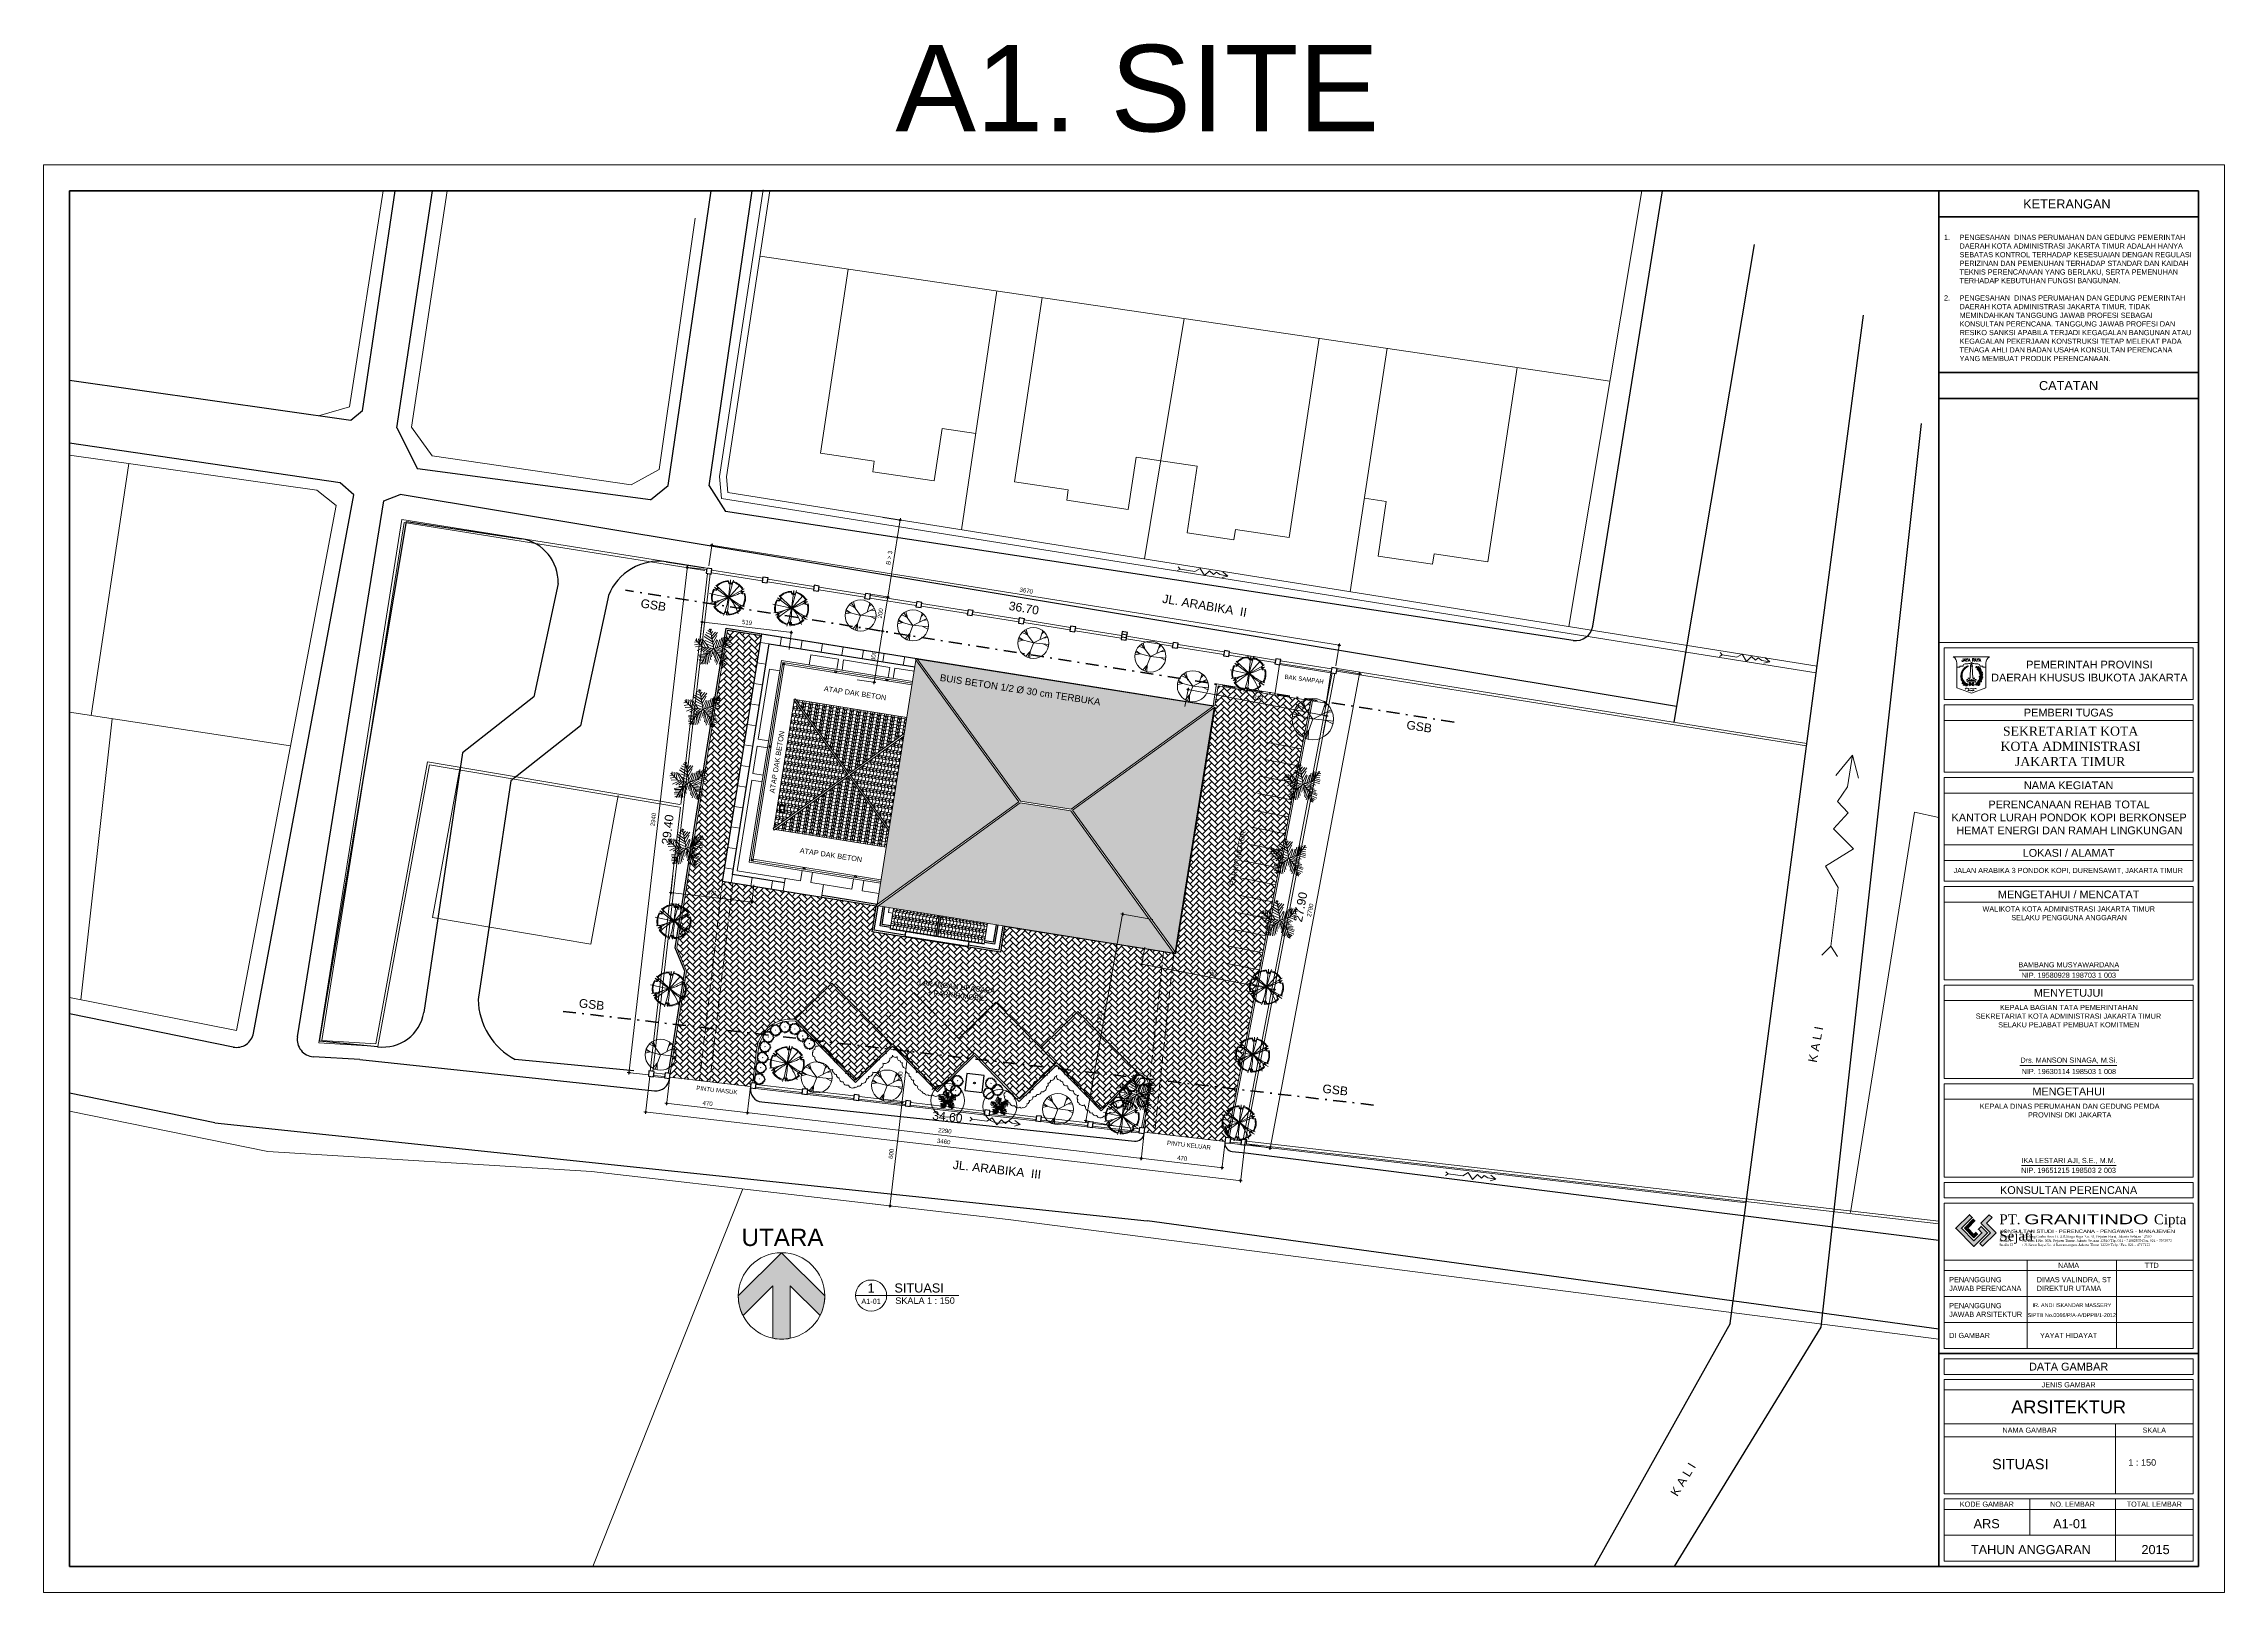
# Model space of a CAD drawing. Header units: millimetres. Extents: x -11 to 1625, y -101 to 180.
# Drawn here: x 1415.2 to 1541.2, y 90.5 to 180 of the extents above; entities that cross this region are included whole.
import ezdxf
from ezdxf.enums import TextEntityAlignment as Align

# ---------------------------------------------------------------- set-up
doc = ezdxf.new("R2010")
doc.units = ezdxf.units.MM
doc.linetypes.add('DASHDOT', pattern=[1, 0.5, -0.25, 0, -0.25])
doc.linetypes.add('HIDDEN', pattern=[0.375, 0.25, -0.125])
for name, color, linetype, lineweight in [('ars', 11, 'Continuous', 5), ('atap', 7, 'Continuous', 20), ('batas jalan', 3, 'Continuous', 25), ('dinding', 5, 'Continuous', 15), ('GRS KOP', 1, 'Continuous', 35), ('GSB', 1, 'DASHDOT', 35), ('kali', 2, 'Continuous', 25), ('KOLOM', 1, 'Continuous', 30), ('kop', 7, 'Continuous', 20), ('lan', 7, 'Continuous', 15), ('line', 11, 'Continuous', 5), ('logo', 7, 'Continuous', 50), ('not', 7, 'Continuous', 20), ('PAGAR', 4, 'Continuous', 18), ('POHON', 84, 'Continuous', 0), ('SANITAIR', 4, 'Continuous', 5), ('sol kol', 8, 'Continuous', 0), ('Trees', 62, 'Continuous', 18), ('u', 6, 'Continuous', 20)]:
    doc.layers.add(name, color=color, linetype=linetype, lineweight=lineweight)
doc.layers.add('REN.JALAN', color=6, linetype='Continuous')
doc.styles.add('ATTR', font='romans.shx', dxfattribs={"width": 0.8, "height": 1.735066})
doc.styles.add('BARU', font='complex.shx')
doc.styles.add('simplek', font='simplex.shx')
doc.styles.get("Standard").update_dxf_attribs({"font": 'ARIALUNI.TTF'})
doc.dimstyles.new('SK100', dxfattribs={"dimtxt": 0.25, "dimasz": 0.1, "dimexe": 0.1, "dimexo": 0, "dimgap": 0.15, "dimtad": 1, "dimdec": 0, "dimlfac": 100, "dimzin": 12, "dimdsep": 46, "dimtxsty": 'Standard', "dimblk": 'BULAT', "dimcen": 0.1, "dimclrd": 256, "dimclre": 256, "dimclrt": 256, "dimadec": 0, "dimazin": 3, "dimtfac": 1, "dimtdec": 0, "dimtofl": 0, "dimtmove": 0, "dimatfit": 3, "dimldrblk": 'BULAT', "dimfxl": 0, "dimtolj": 1, "dimtzin": 0, "dimlwd": -1, "dimlwe": -1, "dimarcsym": 0})
pattern_1 = [(45, (1507.31275, -139.7606), (4e-17, 0.35921024), [0.762, -0.254]), (135, (1507.49236, -139.581), (4e-17, 0.35921024), [0.762, -0.254])]

# ---------------------------------------------------------------- blocks, each defined once
blk = doc.blocks.new('BULAT')
for p, q in [((-1, 0), (1, 0)), ((0, -1), (0, 1))]:
    blk.add_line(p, q)
blk.add_circle((0, 0), 0.5)
blk = doc.blocks.new('*D1643')
at = {"layer": 'Defpoints', "color": 0}
for p in [(1464.16, 121.89), (1463.82, 118.91), (1464.81, 118.8)]:
    blk.add_point(p, dxfattribs=at)
at = {"layer": 'u'}
for p, q in [((1464.16, 121.89), (1465.25, 121.77)), ((1465.14, 121.68), (1464.82, 118.9)), ((1463.82, 118.91), (1464.91, 118.79))]:
    blk.add_line(p, q, dxfattribs=at)
at = {"layer": 'u', "xscale": 0.1, "yscale": 0.1, "zscale": 0.1}
for p, rotation in [((1465.15, 121.78), 83.40635702926868), ((1464.81, 118.8), 263.4063570292687)]:
    blk.add_blockref('BULAT', p, dxfattribs=dict(at, rotation=rotation))
at = {"layer": 'u', "insert": (1464.71, 120.32), "char_height": 0.25, "attachment_point": 5, "rotation": 83.4064}
blk.add_mtext('\\A1;300', dxfattribs=at)
blk = doc.blocks.new('*D1644')
at = {"layer": 'Defpoints', "color": 0}
for p in [(1463.82, 118.91), (1463.13, 112.95), (1464.12, 112.84)]:
    blk.add_point(p, dxfattribs=at)
at = {"layer": 'u'}
for p, q in [((1463.82, 118.91), (1464.91, 118.79)), ((1464.8, 118.7), (1464.13, 112.94)), ((1463.13, 112.95), (1464.22, 112.83))]:
    blk.add_line(p, q, dxfattribs=at)
at = {"layer": 'u', "xscale": 0.1, "yscale": 0.1, "zscale": 0.1}
for p, rotation in [((1464.81, 118.8), 83.40635702926468), ((1464.12, 112.84), 263.4063570292647)]:
    blk.add_blockref('BULAT', p, dxfattribs=dict(at, rotation=rotation))
at = {"layer": 'u', "insert": (1464.19, 115.85), "char_height": 0.25, "attachment_point": 5, "rotation": 83.4064}
blk.add_mtext('\\A1;600', dxfattribs=at)
blk = doc.blocks.new('*D1645')
at = {"layer": 'Defpoints', "color": 0}
for p in [(1463, 148.19), (1462.69, 146.22), (1463.68, 146.06)]:
    blk.add_point(p, dxfattribs=at)
at = {"layer": 'u'}
for p, q in [((1463, 148.19), (1464.09, 148.02)), ((1463.98, 147.93), (1463.69, 146.16)), ((1462.69, 146.22), (1463.78, 146.04))]:
    blk.add_line(p, q, dxfattribs=at)
at = {"layer": 'u', "xscale": 0.1, "yscale": 0.1, "zscale": 0.1}
for p, rotation in [((1463.99, 148.03), 80.94625079325904), ((1463.68, 146.06), 260.946250793259)]:
    blk.add_blockref('BULAT', p, dxfattribs=dict(at, rotation=rotation))
at = {"layer": 'u', "insert": (1463.56, 147.09), "char_height": 0.25, "attachment_point": 5, "rotation": 80.9463}
blk.add_mtext('\\A1;200', dxfattribs=at)
blk = doc.blocks.new('*D1646')
at = {"layer": 'Defpoints', "color": 0}
for p in [(1463.71, 152.63), (1463, 148.19), (1463.99, 148.03)]:
    blk.add_point(p, dxfattribs=at)
at = {"layer": 'u'}
for p, q in [((1463.71, 152.63), (1464.8, 152.46)), ((1464.68, 152.38), (1464.01, 148.13)), ((1463, 148.19), (1464.09, 148.02))]:
    blk.add_line(p, q, dxfattribs=at)
at = {"layer": 'u', "xscale": 0.1, "yscale": 0.1, "zscale": 0.1}
for p, rotation in [((1464.7, 152.48), 80.9462507932576), ((1463.99, 148.03), 260.9462507932576)]:
    blk.add_blockref('BULAT', p, dxfattribs=dict(at, rotation=rotation))
at = {"layer": 'u', "insert": (1464.07, 150.3), "char_height": 0.25, "attachment_point": 5, "rotation": 80.9463}
blk.add_mtext('\\A1;B > 3', dxfattribs=at)
blk = doc.blocks.new('logo granitindo baru')
at = {"layer": 'logo'}
for points in [[(1.03, 1.463), (0.916, 1.574), (0.366, 1.024), (1.1, 0.289), (1.652, 0.843), (1.392, 1.098), (1.281, 0.987), (1.423, 0.84), (1.102, 0.519), (0.594, 1.025)], [(1.721, 1.576), (1.381, 1.236), (1.771, 0.842), (1.341, 0.407), (1.454, 0.294), (2.001, 0.844), (1.609, 1.237), (1.835, 1.464)]]:
    blk.add_hatch(color=8, dxfattribs=at).paths.add_polyline_path(points)
blk.add_lwpolyline([(1.03, 1.463), (0.916, 1.574), (0.366, 1.024), (1.1, 0.289), (1.652, 0.843), (1.392, 1.098), (1.281, 0.987), (1.423, 0.84), (1.102, 0.519), (0.594, 1.025), (1.03, 1.463), (0.916, 1.574)], dxfattribs=at)
at = {"layer": 'logo', "lineweight": 13}
for points in [[(1.089, 1.403), (0.713, 1.026), (1.101, 0.638), (1.258, 0.794)], [(1.112, 1.38), (0.759, 1.026), (1.101, 0.683), (1.235, 0.817)], [(1.134, 1.357), (0.803, 1.026), (1.101, 0.728), (1.213, 0.839)], [(1.157, 1.334), (0.85, 1.026), (1.101, 0.775), (1.189, 0.863)]]:
    blk.add_lwpolyline(points, dxfattribs=at)
at = {"layer": 'logo', "lineweight": 0}
blk.add_lwpolyline([(1.721, 1.576), (1.381, 1.236), (1.771, 0.842), (1.341, 0.407), (1.454, 0.294), (2.001, 0.844), (1.609, 1.237), (1.835, 1.464), (1.721, 1.576)], dxfattribs=at)
at = {"layer": 'logo', "insert": (2.134, 0.975), "char_height": 0.1, "attachment_point": 1}
blk.add_mtext_dynamic_manual_height_columns('{\\f@Arial Unicode MS|b0|i0|c0|p34;\\H1.4x;\\W1.2;KONSULTAN STUDI - PERENCANA - PENGAWAS - MANAJEMEN\\fTimes New Roman|b0|i0|c0|p18;\\P\\pt0.9;\\H0.71429x;\\W1;Domisili ^I: Gedung Graha Arsa Lt. 4 Jl.Siaga Raya No. 31, Pejaten Barat, Jakarta Selatan 12510\\PStudio I ^I: Jl. Batu I No. 36A, Pejaten Timur, Jakarta Selatan 12510 Tlp. 021 - 71082879 Fax. 021 - 7972072\\PStudio II          : Jl. Sawo Raya No. 4 Rawamangun, Jakarta Timur 13220 Telp / Fax. 021 - 4717152}', width=9.56937, gutter_width=0, heights=[1.67], dxfattribs=at)
at = {"layer": 'logo', "insert": (2.134, 1.589), "char_height": 0.4, "width": 7.66452, "attachment_point": 1}
blk.add_mtext('{\\fTimes New Roman|b0|i0|c0|p18;PT. \\fCityBlueprint|b0|i0|c2|p2;\\W1.5;GRANITINDO \\fTimes New Roman|b0|i0|c0|p18;\\W1;Cipta Sejati}', dxfattribs=at)
blk = doc.blocks.new('kop')
at = {"layer": 'ars'}
for p, q in [((74.521, 35.599), (74.496, 35.614)), ((74.534, 35.595), (74.538, 35.581)), ((74.578, 35.526), (74.553, 35.541)), ((74.578, 35.526), (74.581, 35.555)), ((74.6, 35.468), (74.612, 35.457)), ((74.614, 35.467), (74.614, 35.452)), ((74.634, 35.366), (74.615, 35.388)), ((74.631, 35.289), (74.635, 35.273)), ((74.634, 35.366), (74.643, 35.394)), ((74.642, 35.304), (74.637, 35.29)), ((74.472, 34.989), (74.502, 34.992)), ((74.537, 35.048), (74.537, 35.078)), ((74.552, 35.066), (74.578, 35.081)), ((74.621, 35.202), (74.607, 35.228)), ((74.621, 35.202), (74.64, 35.225))]:
    blk.add_line(p, q, dxfattribs=at)
for centre, radius, start, end in [((73.816, 35.253), 0.061, 2.2926, 66.75394), ((73.901, 35.312), 0.061, 182.2926, 246.75394), ((73.906, 35.362), 0.061, 172.39949, 236.86083), ((73.812, 35.319), 0.061, 352.39949, 56.86083), ((73.916, 35.414), 0.061, 164.61904, 229.08037), ((73.817, 35.384), 0.061, 344.61904, 49.08037), ((73.933, 35.316), 0.061, 120.67989, 185.14122), ((74.278, 35.315), 0.405, 114.0856, 237.63251), ((73.842, 35.364), 0.061, 300.67989, 5.14122), ((73.923, 35.456), 0.0488, 158.86486, 223.3262), ((73.936, 35.271), 0.061, 130.573, 195.03434), ((73.852, 35.424), 0.061, 292.89943, 357.36077), ((73.937, 35.365), 0.061, 112.89943, 177.36077), ((73.842, 35.44), 0.0488, 338.86486, 43.3262), ((73.837, 35.302), 0.061, 310.573, 15.03434), ((73.873, 35.469), 0.0488, 287.14526, 351.60659), ((73.935, 35.415), 0.0488, 107.14526, 171.60659), ((73.942, 35.493), 0.0488, 150.29963, 214.76097), ((73.859, 35.489), 0.0488, 330.29963, 34.76097), ((73.948, 35.451), 0.0488, 98.58003, 163.04136), ((73.894, 35.513), 0.0488, 278.58003, 343.04136), ((73.961, 35.528), 0.0488, 145.79893, 210.26027), ((73.879, 35.531), 0.0488, 325.79893, 30.26027), ((73.916, 35.552), 0.0488, 274.07933, 338.54067), ((73.965, 35.485), 0.0488, 94.07933, 158.54067), ((73.985, 35.56), 0.0488, 139.36791, 203.82924), ((73.904, 35.572), 0.0488, 319.36791, 23.82924), ((73.984, 35.517), 0.0488, 87.6483, 152.10964), ((73.943, 35.589), 0.0488, 267.6483, 332.10964), ((74.012, 35.589), 0.0488, 133.84164, 198.30297), ((73.932, 35.609), 0.0488, 313.84164, 18.30297), ((74.007, 35.547), 0.0488, 82.12203, 146.58337), ((73.973, 35.622), 0.0488, 262.12203, 326.58337), ((74.036, 35.612), 0.0439, 126.62395, 191.08528), ((73.967, 35.639), 0.0439, 306.62395, 11.08528), ((74.026, 35.575), 0.0439, 74.90434, 139.36568), ((74.005, 35.646), 0.0439, 254.90434, 319.36568), ((74, 35.656), 0.0352, 303.96096, 8.42229), ((74.054, 35.632), 0.0352, 123.96096, 188.42229), ((74.045, 35.603), 0.0352, 72.24135, 136.70269), ((74.03, 35.66), 0.0352, 252.24135, 316.70269), ((74.027, 35.676), 0.0352, 297.74061, 2.20194), ((74.078, 35.647), 0.0352, 117.74061, 182.20194), ((74.066, 35.619), 0.0352, 66.021, 130.48234), ((74.057, 35.677), 0.0352, 246.021, 310.48234), ((74.097, 35.661), 0.0281, 113.40069, 177.86202), ((74.058, 35.688), 0.0281, 293.40069, 357.86202), ((74.086, 35.64), 0.0281, 61.68108, 126.14242), ((74.082, 35.687), 0.0281, 241.68108, 306.14242), ((74.082, 35.701), 0.0281, 293.40069, 357.86202), ((74.121, 35.674), 0.0281, 113.40069, 177.86202), ((74.11, 35.653), 0.0281, 61.68108, 126.14242), ((74.106, 35.7), 0.0281, 241.68108, 306.14242), ((74.117, 35.713), 0.0281, 260.93685, 325.39819), ((74.136, 35.669), 0.0281, 80.93685, 145.39819), ((74.232, 35.315), 0.405, 302.36749, 44.48513), ((74.485, 35.674), 0.0613, 235.51536, 280.6207), ((74.445, 35.613), 0.0507, 1.42482, 71.62404), ((74.541, 35.601), 0.0613, 235.51536, 280.6207), ((74.589, 35.652), 0.0795, 151.18188, 225.99565), ((74.502, 35.54), 0.0507, 1.42482, 71.62404), ((74.526, 35.44), 0.0795, 20.9123, 95.72607), ((74.592, 35.547), 0.0795, 200.9123, 275.72607), ((74.464, 35.633), 0.0795, 331.18188, 45.99565), ((74.611, 35.596), 0.0507, 162.59462, 232.79384), ((74.623, 35.449), 0.0613, 217.22881, 262.33415), ((74.538, 35.6), 0.0613, 313.59796, 358.7033), ((74.663, 35.361), 0.0795, 171.16409, 245.97786), ((74.552, 35.301), 0.0795, 351.16409, 65.97786), ((74.566, 35.403), 0.0507, 343.13827, 53.33749), ((74.562, 35.252), 0.0507, 331.52956, 41.72878), ((74.684, 35.504), 0.0795, 133.19986, 208.01363), ((74.559, 35.525), 0.0795, 313.19986, 28.01363), ((74.682, 35.427), 0.0507, 150.06789, 220.26711), ((74.688, 35.241), 0.0507, 128.27812, 198.47734), ((74.721, 35.315), 0.0795, 113.30268, 188.11645), ((74.611, 35.377), 0.0795, 293.30268, 8.11645), ((74.611, 35.447), 0.0613, 301.07123, 346.17657), ((73.829, 35.191), 0.061, 12.66278, 77.12411), ((73.902, 35.264), 0.061, 192.66278, 257.12411), ((73.907, 35.225), 0.061, 200.21515, 264.67648), ((73.844, 35.143), 0.061, 20.21515, 84.67648), ((73.921, 35.183), 0.061, 206.16011, 270.62144), ((73.867, 35.095), 0.061, 26.16011, 90.62144), ((73.943, 35.23), 0.061, 140.94317, 205.40451), ((73.841, 35.243), 0.061, 320.94317, 25.40451), ((73.941, 35.145), 0.061, 208.50798, 272.96932), ((73.891, 35.055), 0.061, 28.50798, 92.96932), ((73.957, 35.19), 0.061, 140.94317, 205.40451), ((73.854, 35.203), 0.061, 320.94317, 25.40451), ((73.921, 35.015), 0.061, 40.03108, 104.49242), ((73.953, 35.113), 0.061, 220.03108, 284.49242), ((73.974, 35.153), 0.061, 146.90284, 211.36418), ((73.871, 35.155), 0.061, 326.90284, 31.36418), ((73.956, 34.978), 0.061, 49.20062, 113.66196), ((73.971, 35.08), 0.061, 229.20062, 293.66196), ((73.997, 35.115), 0.061, 146.69526, 211.1566), ((73.893, 35.117), 0.061, 326.69526, 31.1566), ((74.021, 35.084), 0.061, 144.86352, 209.32486), ((73.918, 35.089), 0.061, 324.86352, 29.32486), ((73.99, 34.949), 0.061, 44.42228, 108.88361), ((74.014, 35.049), 0.061, 224.42228, 288.88361), ((74.049, 35.054), 0.061, 144.49027, 208.9516), ((73.946, 35.059), 0.061, 324.49027, 28.9516), ((74.08, 35.031), 0.061, 156.18026, 220.64159), ((73.978, 35.016), 0.061, 336.18026, 40.64159), ((74.567, 35.052), 0.0795, 137.1076, 211.92137), ((74.441, 35.064), 0.0795, 317.1076, 31.92137), ((74.547, 34.969), 0.0507, 83.44322, 153.64244), ((74.537, 35.042), 0.0613, 234.44656, 279.55191), ((74.569, 34.993), 0.0612, 69.89618, 144.70994), ((74.541, 35.085), 0.0612, 249.89618, 324.70994), ((74.582, 35.119), 0.0613, 176.98724, 222.09259), ((74.509, 35.12), 0.0507, 302.89671, 13.09593), ((74.644, 35.186), 0.0795, 153.08913, 227.9029), ((74.627, 35.286), 0.0613, 205.62009, 250.72544), ((74.52, 35.163), 0.0795, 333.08913, 47.9029), ((74.629, 35.078), 0.0507, 106.58179, 176.78101), ((74.591, 35.141), 0.0613, 257.58513, 302.69047), ((74.602, 35.228), 0.0795, 271.02002, 345.83379), ((74.68, 35.129), 0.0795, 91.02002, 165.83379), ((74.63, 35.285), 0.0613, 279.28146, 324.3868)]:
    blk.add_arc(centre, radius, start, end, dxfattribs=at)
at = {"layer": 'ars', "color": 11}
for centre, radius, start, end in [((74.491, 34.995), 0.0613, 158.86957, 203.97492), ((74.422, 35.02), 0.0507, 284.77904, 354.97826), ((74.44, 34.986), 0.016, 270, 302.36749)]:
    blk.add_arc(centre, radius, start, end, dxfattribs=at)
at = {"layer": 'ars'}
for points, start_tangent, end_tangent in [([(74.461, 35.651), (74.466, 35.634), (74.45, 35.624), (74.429, 35.623), (74.426, 35.64), (74.439, 35.661), (74.444, 35.672), (74.461, 35.663), (74.461, 35.651)], (0.714442, -0.699695), (0.714442, -0.699695)), ([(74.518, 35.578), (74.523, 35.561), (74.507, 35.551), (74.486, 35.55), (74.483, 35.567), (74.496, 35.588), (74.501, 35.599), (74.518, 35.589), (74.518, 35.578)], (0.714442, -0.699695), (0.714442, -0.699695)), ([(74.594, 35.435), (74.593, 35.416), (74.574, 35.412), (74.555, 35.418), (74.556, 35.435), (74.576, 35.451), (74.584, 35.459), (74.597, 35.445), (74.594, 35.435)], (0.458819, -0.88853), (0.458819, -0.88853)), ([(74.596, 35.277), (74.591, 35.26), (74.572, 35.259), (74.554, 35.269), (74.559, 35.285), (74.581, 35.297), (74.591, 35.303), (74.601, 35.287), (74.596, 35.277)], (0.270637, -0.962681), (0.270637, -0.962681)), ([(74.571, 35.605), (74.582, 35.591), (74.6, 35.598), (74.612, 35.615), (74.601, 35.627), (74.576, 35.629), (74.564, 35.631), (74.562, 35.612), (74.571, 35.605)], (0.149901, -0.988701), (0.149901, -0.988701)), ([(74.644, 35.445), (74.652, 35.429), (74.671, 35.432), (74.687, 35.445), (74.678, 35.46), (74.654, 35.467), (74.643, 35.472), (74.637, 35.453), (74.644, 35.445)], (-0.068112, -0.997678), (-0.068112, -0.997678)), ([(74.66, 35.272), (74.661, 35.253), (74.68, 35.25), (74.699, 35.256), (74.697, 35.273), (74.677, 35.288), (74.669, 35.297), (74.656, 35.282), (74.66, 35.272)], (-0.433585, -0.901113), (-0.433585, -0.901113)), ([(74.463, 35.013), (74.447, 35.004), (74.433, 35.018), (74.428, 35.037), (74.443, 35.045), (74.467, 35.037), (74.479, 35.034), (74.474, 35.016), (74.463, 35.013)], (-0.515761, -0.856733), (-0.515761, -0.856733)), ([(74.551, 35.127), (74.539, 35.113), (74.521, 35.122), (74.51, 35.139), (74.522, 35.151), (74.547, 35.151), (74.559, 35.152), (74.56, 35.133), (74.551, 35.127)], (-0.223771, -0.974642), (-0.223771, -0.974642)), ([(74.549, 35.011), (74.537, 34.997), (74.548, 34.981), (74.566, 34.972), (74.576, 34.985), (74.573, 35.01), (74.573, 35.022), (74.554, 35.021), (74.549, 35.011)], (-0.942817, -0.33331), (-0.942817, -0.33331)), ([(74.614, 35.117), (74.608, 35.1), (74.624, 35.089), (74.645, 35.088), (74.649, 35.104), (74.636, 35.126), (74.631, 35.137), (74.614, 35.128), (74.614, 35.117)], (-0.735998, -0.676983), (-0.735998, -0.676983))]:
    blk.add_spline(points, degree=3, dxfattribs=dict(at, start_tangent=start_tangent, end_tangent=end_tangent))
for points in [[(74.445, 34.97), (74.47, 34.975), (74.522, 34.973), (74.56, 34.955)], [(74.445, 34.97), (74.468, 34.959), (74.518, 34.947), (74.56, 34.955)]]:
    blk.add_spline(points, degree=3, dxfattribs=at)
at = {"layer": 'GRS KOP'}
for p, q in [((73, 1), (73, 54)), ((83, 1), (83, 54)), ((73, 53), (83, 53)), ((73, 47), (83, 47)), ((73, 46), (83, 46)), ((73, 9.2), (83, 9.2))]:
    blk.add_line(p, q, dxfattribs=at)
blk.add_lwpolyline([(1, 54), (83, 54), (83, 1), (1, 1)], close=True, dxfattribs=at)
at = {"layer": 'kop', "color": 7}
for p, q in [((84, 55), (0, 55)), ((0, 55), (0, 0)), ((84, 55), (84, 0)), ((84, 55), (84, 0)), ((74.205, 35.69), (74.305, 35.69)), ((74.225, 35.67), (74.205, 35.23)), ((74.235, 35.698), (74.275, 35.698)), ((74.285, 35.67), (74.305, 35.23)), ((74.075, 35.17), (74.124, 35.17)), ((74.075, 35.17), (74.095, 35.09)), ((74.095, 35.09), (74.415, 35.09)), ((74.124, 35.23), (74.124, 35.228)), ((74.124, 35.23), (74.205, 35.23)), ((74.124, 35.228), (74.129, 35.228)), ((74.124, 35.17), (74.134, 35.13)), ((74.134, 35.13), (74.376, 35.13)), ((74.195, 35.15), (74.235, 35.15)), ((74.275, 35.15), (74.315, 35.15)), ((74.305, 35.23), (74.386, 35.23)), ((74.376, 35.13), (74.386, 35.17)), ((74.381, 35.228), (74.386, 35.228)), ((74.386, 35.23), (74.386, 35.228)), ((74.386, 35.17), (74.435, 35.17)), ((74.415, 35.09), (74.435, 35.17)), ((0, 0), (84, 0))]:
    blk.add_line(p, q, dxfattribs=at)
at = {"layer": 'kop'}
for p, q in [((83, 36.6), (73, 36.6)), ((73.2, 34.4), (73.2, 36.4)), ((82.8, 36.4), (73.2, 36.4)), ((82.8, 34.4), (82.8, 36.4)), ((82.8, 34.4), (73.2, 34.4)), ((73.2, 31.6), (73.2, 34.2)), ((82.8, 34.2), (73.2, 34.2)), ((82.8, 31.6), (82.8, 34.2)), ((82.8, 33.6), (73.2, 33.6)), ((82.8, 31.6), (73.2, 31.6)), ((73.2, 27.4), (73.2, 31.4)), ((82.8, 31.4), (73.2, 31.4)), ((82.8, 27.4), (82.8, 31.4)), ((82.8, 30.8), (73.2, 30.8)), ((82.8, 28.8), (73.2, 28.8)), ((82.8, 28.2), (73.2, 28.2)), ((82.8, 27.4), (73.2, 27.4)), ((73.2, 23.6), (73.2, 27.2)), ((82.8, 27.2), (73.2, 27.2)), ((82.8, 23.6), (82.8, 27.2)), ((82.8, 26.6), (73.2, 26.6)), ((82.8, 23.6), (73.2, 23.6)), ((76.089, 23.976), (79.928, 23.976)), ((73.2, 19.8), (73.2, 23.4)), ((82.8, 23.4), (73.2, 23.4)), ((82.8, 22.8), (73.2, 22.8)), ((82.8, 19.8), (82.8, 23.4)), ((76.127, 20.296), (79.863, 20.296)), ((82.8, 19.8), (73.2, 19.8)), ((73.2, 16), (73.2, 19.6)), ((82.8, 19.6), (73.2, 19.6)), ((82.8, 16), (82.8, 19.6)), ((82.8, 19), (73.2, 19)), ((82.8, 16), (73.2, 16)), ((73.2, 9.4), (73.2, 15)), ((82.8, 15), (73.2, 15)), ((82.8, 9.4), (82.8, 15)), ((82.8, 12.8), (73.2, 12.8)), ((76.4, 9.4), (76.4, 12.8)), ((79.842, 9.4), (79.842, 12.8)), ((82.8, 12.4), (73.2, 12.4)), ((73.2, 12.4), (73.2, 11.4)), ((82.8, 11.4), (73.2, 11.4)), ((82.8, 10.4), (73.2, 10.4)), ((82.8, 9.4), (73.2, 9.4)), ((73.2, 7.8), (82.8, 7.8)), ((73.2, 6.5), (82.8, 6.5)), ((73.2, 6), (82.8, 6)), ((79.8, 3.8), (79.8, 6.5)), ((76.5, 2.2), (76.5, 3.6)), ((79.8, 1.2), (79.8, 3.6)), ((73.2, 3.2), (82.8, 3.2)), ((73.2, 2.2), (82.8, 2.2))]:
    blk.add_line(p, q, dxfattribs=at)
at = {"layer": 'kop', "color": 5}
for p, q in [((74.955, 36.05), (73.555, 36.05)), ((73.695, 35.81), (73.695, 34.85)), ((73.695, 35.65), (73.815, 35.65)), ((73.815, 35.69), (73.815, 35.65)), ((73.815, 35.69), (73.935, 35.69)), ((73.935, 35.73), (73.935, 35.69)), ((74.575, 35.73), (74.575, 35.69)), ((74.695, 35.69), (74.575, 35.69)), ((74.695, 35.69), (74.695, 35.65)), ((74.815, 35.65), (74.695, 35.65)), ((74.815, 35.81), (74.815, 34.85)), ((73.695, 34.85), (74.255, 34.65)), ((74.225, 34.95), (74.171, 35.022)), ((74.255, 34.986), (74.203, 35.046)), ((74.225, 34.95), (74.21, 34.93)), ((74.255, 34.986), (74.307, 35.046)), ((74.255, 34.65), (74.815, 34.85)), ((74.285, 34.95), (74.339, 35.022)), ((74.285, 34.95), (74.3, 34.93))]:
    blk.add_line(p, q, dxfattribs=at)
at = {"layer": 'kop', "color": 7}
for points in [[(74.235, 35.698), (74.233, 35.701), (74.231, 35.704), (74.229, 35.707), (74.228, 35.71), (74.227, 35.713), (74.227, 35.715), (74.226, 35.718), (74.226, 35.72), (74.226, 35.723), (74.226, 35.725), (74.226, 35.728), (74.226, 35.731), (74.226, 35.733), (74.227, 35.736), (74.228, 35.738), (74.229, 35.741), (74.23, 35.743), (74.232, 35.746), (74.234, 35.749), (74.236, 35.753), (74.24, 35.758), (74.244, 35.763), (74.249, 35.77), (74.255, 35.778)], [(74.275, 35.698), (74.277, 35.701), (74.279, 35.704), (74.281, 35.707), (74.282, 35.71), (74.283, 35.713), (74.283, 35.715), (74.284, 35.718), (74.284, 35.72), (74.284, 35.723), (74.284, 35.725), (74.284, 35.728), (74.284, 35.731), (74.284, 35.733), (74.283, 35.736), (74.282, 35.738), (74.281, 35.741), (74.28, 35.743), (74.278, 35.746), (74.276, 35.749), (74.274, 35.753), (74.27, 35.758), (74.266, 35.763), (74.261, 35.77), (74.255, 35.778)]]:
    blk.add_lwpolyline(points, dxfattribs=at)
at = {"layer": 'kop', "color": 1}
blk.add_lwpolyline([(74.07, 34.97), (74.44, 34.97)], close=True, dxfattribs=at)
at = {"layer": 'kop', "color": 5}
for points in [[(74.21, 34.97), (74.18, 34.93)], [(74.3, 34.97), (74.33, 34.93)]]:
    blk.add_lwpolyline(points, dxfattribs=at)
at = {"layer": 'kop'}
blk.add_lwpolyline([(76.189, 16.449), (79.826, 16.449)], dxfattribs=at)
for points in [[(73.2, 15.2), (82.8, 15.2), (82.8, 15.8), (73.2, 15.8)], [(73.2, 8.4), (82.8, 8.4), (82.8, 9), (73.2, 9)], [(73.2, 3.8), (82.8, 3.8), (82.8, 8.2), (73.2, 8.2)], [(73.2, 1.2), (82.8, 1.2), (82.8, 3.6), (73.2, 3.6)]]:
    blk.add_lwpolyline(points, close=True, dxfattribs=at)
at = {"layer": 'kop', "color": 5}
for centre, radius, start, end in [((73.419, 35.81), 0.276, 0, 60.51287), ((73.975, 35.73), 0.04, 90, 180), ((74.535, 35.73), 0.04, 0, 90), ((75.091, 35.81), 0.276, 119.48713, 180), ((74.187, 35.034), 0.02, 36.8699, 216.8699), ((74.323, 35.034), 0.02, 323.1301, 143.1301)]:
    blk.add_arc(centre, radius, start, end, dxfattribs=at)
at = {"layer": 'kop', "color": 7}
for centre, radius, start, end in [((74.198, 35.663), 0.0283, 15, 75), ((74.312, 35.663), 0.0283, 105, 165), ((74.079, 35.119), 0.12, 15, 65.38943), ((74.255, 35.15), 0.02, 0, 180), ((74.431, 35.119), 0.12, 114.61057, 165)]:
    blk.add_arc(centre, radius, start, end, dxfattribs=at)
at = {"layer": 'kop', "color": 1}
blk.add_arc((74.07, 34.986), 0.016, 237.63251, 270, dxfattribs=at)
at = {"layer": 'kop', "color": 5}
for points in [[(74.255, 35.83), (74.232, 35.807), (74.2, 35.793), (74.12, 35.782), (74.046, 35.777), (73.975, 35.77)], [(74.255, 35.83), (74.278, 35.807), (74.31, 35.793), (74.39, 35.782), (74.464, 35.777), (74.535, 35.77)], [(74.023, 34.99), (74.006, 34.984), (73.974, 34.992), (73.925, 35.01), (73.891, 35.041)], [(74.038, 34.971), (74.016, 34.967), (73.997, 34.959), (73.964, 34.956), (73.932, 34.964)], [(74.082, 34.965), (74.066, 34.956), (74.034, 34.952), (74.006, 34.952), (73.992, 34.948)], [(74.015, 34.807), (74.089, 34.844), (74.162, 34.807), (74.249, 34.833), (74.326, 34.809), (74.4, 34.83), (74.45, 34.817)], [(74.125, 34.97), (74.104, 34.959), (74.093, 34.947), (74.051, 34.932), (74.033, 34.937)], [(74.113, 34.984), (74.085, 34.986), (74.071, 34.993), (74.051, 34.993)], [(74.125, 34.97), (74.112, 34.996), (74.085, 35.02), (74.081, 35.031)], [(74.12, 34.747), (74.16, 34.759), (74.204, 34.744), (74.255, 34.753), (74.3, 34.744), (74.332, 34.758), (74.357, 34.749)]]:
    blk.add_spline(points, degree=3, dxfattribs=at)
at = {"xscale": 0.9500000000000455, "yscale": 0.9500000000000455, "zscale": 0.9500000000000455}
blk.add_blockref('logo granitindo baru', (73.307, 13.056), dxfattribs=at)
at = {"layer": 'kop'}
for s, height, p in [('KETERANGAN ', 0.35, (78, 53.5)), ('CATATAN', 0.35, (78, 46.5)), ('DAERAH KHUSUS IBUKOTA JAKARTA', 0.29998, (78.8, 35.25)), ('PEMERINTAH PROVINSI', 0.29998, (78.8, 35.75)), ('PEMBERI TUGAS', 0.3, (78, 33.9)), ('NAMA KEGIATAN', 0.3, (78, 31.1)), ('LOKASI / ALAMAT', 0.3, (78, 28.5)), ('JALAN ARABIKA 3 PONDOK KOPI, DURENSAWIT, JAKARTA TIMUR', 0.2, (77.986, 27.8)), ('MENGETAHUI / MENCATAT', 0.3, (78, 26.9)), ('BAMBANG MUSYAWARDANA', 0.19926, (78.007, 24.183)), ('NIP. 19580928 198703 1 003', 0.19926, (78.007, 23.78)), ('MENYETUJUI', 0.3, (78, 23.1)), ('Drs. MANSON SINAGA, M.Si.', 0.19926, (78.009, 20.496)), ('NIP. 19630114 198503 1 008', 0.19926, (78.009, 20.071)), ('MENGETAHUI', 0.3, (78, 19.3)), ('NIP. 19651215 198503 2 003', 0.2, (77.999, 16.264)), ('IKA LESTARI AJI, S.E., M.M.', 0.2, (77.999, 16.625)), ('KONSULTAN PERENCANA', 0.3, (78, 15.5)), ('NAMA', 0.2, (78, 12.6)), ('TTD', 0.2, (81.2, 12.6)), ('DATA GAMBAR', 0.3, (78, 8.7)), ('JENIS GAMBAR', 0.2, (78, 8)), ('ARSITEKTUR', 0.5, (78, 7.146)), ('NAMA GAMBAR', 0.2, (76.5, 6.25)), ('SKALA', 0.2, (81.3, 6.25)), ('KODE GAMBAR', 0.2, (74.85, 3.4)), ('NO. LEMBAR', 0.2, (78.15, 3.4)), ('TOTAL LEMBAR', 0.2, (81.3, 3.4)), ('ARS', 0.35, (74.844, 2.65)), ('TAHUN ANGGARAN', 0.35, (76.545, 1.65)), ('2015', 0.35, (81.349, 1.65))]:
    blk.add_text(s, height=height, dxfattribs=at).set_placement(p, align=Align.MIDDLE)
at = {"layer": 'kop', "color": 5, "style": 'BARU', "width": 0.9}
blk.add_text('JAYA RAYA', height=0.12, dxfattribs=at).set_placement((74.255, 35.93), align=Align.MIDDLE)
at = {"layer": 'kop'}
blk.add_text('SIPTB No.0066/P/A-A/DPPB/1-2012', height=0.15, dxfattribs=at).set_placement((78.122, 10.609), align=Align.CENTER)
for s, insert, char_height, width, attachment_point in [('\\pi-0.6,l0.6,t0.6;1.^IPENGESAHAN  DINAS PERUMAHAN DAN GEDUNG PEMERINTAH DAERAH KOTA ADMINISTRASI JAKARTA TIMUR ADALAH HANYA SEBATAS KONTROL TERHADAP KESESUAIAN DENGAN REGULASI PERIZINAN DAN PEMENUHAN TERHADAP STANDAR DAN KAIDAH TEKNIS PERENCANAAN YANG BERLAKU, SERTA PEMENUHAN TERHADAP KEBUTUHAN FUNGSI BANGUNAN.\\P\\P2.^IPENGESAHAN  DINAS PERUMAHAN DAN GEDUNG PEMERINTAH DAERAH KOTA ADMINISTRASI JAKARTA TIMUR, TIDAK MEMINDAHKAN TANGGUNG JAWAB PROFESI SEBAGAI KONSULTAN PERENCANA. TANGGUNG JAWAB PROFESI DAN RESIKO SANKSI APABILA TERJADI KEGAGALAN BANGUNAN ATAU KEGAGALAN PEKERJAAN KONSTRUKSI TETAP MELEKAT PADA TENAGA AHLI DAN BADAN USAHA KONSULTAN PERENCANA YANG MEMBUAT PRODUK PERENCANAAN.', (73.2, 49.875), 0.2, 9.6, 4), ('PENANGGUNG\\PJAWAB PERENCANA', (73.4, 12.15), 0.2, 8.33062, 1), ('DIMAS VALINDRA, ST\\PDIREKTUR UTAMA', (76.77, 12.15), 0.2, 8.16499, 1), ('PENANGGUNG\\PJAWAB ARSITEKTUR', (73.4, 11.15), 0.2, 8.79211, 1), ('IR. ANDI ISKANDAR MASSERY', (76.609, 11.143), 0.15, 4.04264, 1), ('DI GAMBAR', (73.4, 10), 0.2, 7.59768, 1)]:
    blk.add_mtext(s, dxfattribs=dict(at, insert=insert, char_height=char_height, width=width, attachment_point=attachment_point))
at = {"layer": 'kop', "attachment_point": 1, "style": 'BARU'}
for s, width, insert, char_height in [('\\pi1.4375;{\\fRomantic|b0|i0|c2|p2;SEKRETARIAT KOTA\\P\\pi1.3461;KOTA ADMINISTRASI\\P\\pi1.9027;JAKARTA TIMUR}', 7.94943, (74.033, 33.359), 0.35), ('\\pi0.65609;{\\fArial|b0|i0|c0|p34;WALIKOTA KOTA ADMINISTRASI JAKARTA TIMUR\\P\\pi1.7645;SELAKU PENGGUNA ANGGARAN}', 7.94943, (74.027, 26.434), 0.2), ('\\pi1.5072;{\\fArial|b0|i0|c0|p34;KEPALA BAGIAN TATA PEMERINTAHAN\\P\\pi0.57794;SEKRETARIAT KOTA ADMINISTRASI JAKARTA TIMUR\\P\\pi1.4412;SELAKU PEJABAT PEMBUAT KOMITMEN}', 8.28085, (73.847, 22.638), 0.2), ('\\pi1.1521;{\\fArial|b0|i0|c0|p34;KEPALA DINAS PERUMAHAN DAN GEDUNG PEMDA\\P\\pi3.0079;PROVINSI DKI JAKARTA}', 9.20836, (73.427, 18.833), 0.2)]:
    blk.add_mtext_dynamic_manual_height_columns(s, width=width, gutter_width=1.5, heights=[0], dxfattribs=dict(at, insert=insert, char_height=char_height))
at = {"layer": 'kop', "insert": (73.464, 30.51), "char_height": 0.3, "attachment_point": 1}
blk.add_mtext_dynamic_manual_height_columns('\\pi1.446;PERENCANAAN REHAB TOTAL \\P\\pi0.026798;KANTOR LURAH PONDOK KOPI BERKONSEP \\P\\pi0.21087;HEMAT ENERGI DAN RAMAH LINGKUNGAN', width=9.06362, gutter_width=1.5, heights=[0], dxfattribs=at)
at = {"layer": 'kop', "style": 'BARU', "flags": 4}
for p, height in [((73.8, 5.4), 0.35), ((73.8, 4.9), 0.35), ((80.303, 5.382), 0.25), ((73.8, 4.4), 0.35), ((80.303, 4.882), 0.25), ((80.303, 4.382), 0.25)]:
    blk.add_attdef('-', p, '', height=height, dxfattribs=at)
at = {"layer": 'kop', "flags": 4}
for tag, p in [('AR-00', (78.057, 2.648)), ('00', (81.238, 2.647))]:
    blk.add_attdef(tag, text='', height=0.35, dxfattribs=at).set_placement(p, align=Align.MIDDLE)
blk = doc.blocks.new('*D1647')
at = {"layer": 'Defpoints', "color": 0}
for p in [(1462.69, 146.22), (1462.22, 143.25), (1463.2, 143.1)]:
    blk.add_point(p, dxfattribs=at)
at = {"layer": 'u'}
for p, q in [((1462.69, 146.22), (1463.78, 146.04)), ((1463.66, 145.96), (1463.22, 143.19)), ((1462.22, 143.25), (1463.3, 143.08))]:
    blk.add_line(p, q, dxfattribs=at)
at = {"layer": 'u', "xscale": 0.1, "yscale": 0.1, "zscale": 0.1}
for p, rotation in [((1463.68, 146.06), 80.9462507932632), ((1463.2, 143.1), 260.9462507932632)]:
    blk.add_blockref('BULAT', p, dxfattribs=dict(at, rotation=rotation))
at = {"layer": 'u', "insert": (1463.17, 144.62), "char_height": 0.25, "attachment_point": 5, "rotation": 80.9463}
blk.add_mtext('\\A1;300', dxfattribs=at)
blk = doc.blocks.new('*D1648')
at = {"layer": 'Defpoints', "color": 0}
for p in [(1481.16, 141.7), (1489.33, 141.16), (1489.14, 140.18)]:
    blk.add_point(p, dxfattribs=at)
at = {"layer": 'u'}
for p, q in [((1481.16, 141.7), (1481.36, 142.78)), ((1481.44, 142.67), (1489.23, 141.18)), ((1489.14, 140.18), (1489.35, 141.26))]:
    blk.add_line(p, q, dxfattribs=at)
at = {"layer": 'u', "xscale": 0.1, "yscale": 0.1, "zscale": 0.1}
for p, rotation in [((1481.34, 142.68), 169.1956795512106), ((1489.33, 141.16), 349.1956795512105)]:
    blk.add_blockref('BULAT', p, dxfattribs=dict(at, rotation=rotation))
at = {"layer": 'u', "insert": (1485.39, 142.2), "char_height": 0.25, "attachment_point": 5, "rotation": 349.1957}
blk.add_mtext('\\A1;813', dxfattribs=at)
blk = doc.blocks.new('*D1649')
at = {"layer": 'Defpoints', "color": 0}
for p in [(1453.14, 145.58), (1458.3, 144.99), (1458.41, 145.98)]:
    blk.add_point(p, dxfattribs=at)
at = {"layer": 'u'}
for p, q in [((1453.14, 145.58), (1453.27, 146.68)), ((1453.35, 146.57), (1458.31, 146)), ((1458.3, 144.99), (1458.42, 146.08))]:
    blk.add_line(p, q, dxfattribs=at)
at = {"layer": 'u', "xscale": 0.1, "yscale": 0.1, "zscale": 0.1}
for p, rotation in [((1453.26, 146.58), 173.440743076962), ((1458.41, 145.98), 353.440743076962)]:
    blk.add_blockref('BULAT', p, dxfattribs=dict(at, rotation=rotation))
at = {"layer": 'u', "insert": (1455.86, 146.56), "char_height": 0.25, "attachment_point": 5, "rotation": 353.4407}
blk.add_mtext('\\A1;519', dxfattribs=at)
blk = doc.blocks.new('*D1650')
at = {"layer": 'Defpoints', "color": 0}
for p in [(1478.84, 127.79), (1486.5, 126.33), (1486.31, 125.35)]:
    blk.add_point(p, dxfattribs=at)
at = {"layer": 'u'}
for p, q in [((1478.84, 127.79), (1478.64, 126.71)), ((1478.76, 126.79), (1486.22, 125.37)), ((1486.5, 126.33), (1486.3, 125.25))]:
    blk.add_line(p, q, dxfattribs=at)
at = {"layer": 'u', "xscale": 0.1, "yscale": 0.1, "zscale": 0.1}
for p, rotation in [((1478.66, 126.81), 169.1956795512109), ((1486.31, 125.35), 349.1956795512109)]:
    blk.add_blockref('BULAT', p, dxfattribs=dict(at, rotation=rotation))
at = {"layer": 'u', "insert": (1482.7, 126.32), "char_height": 0.25, "attachment_point": 5, "rotation": 349.1957}
blk.add_mtext('\\A1;780', dxfattribs=at)
blk = doc.blocks.new('*D1651')
at = {"layer": 'Defpoints', "color": 0}
for p in [(1451.57, 131.93), (1456.25, 131.4), (1456.14, 130.4)]:
    blk.add_point(p, dxfattribs=at)
at = {"layer": 'u'}
for p, q in [((1451.57, 131.93), (1451.45, 130.84)), ((1456.25, 131.4), (1456.13, 130.3)), ((1451.56, 130.93), (1456.04, 130.41))]:
    blk.add_line(p, q, dxfattribs=at)
at = {"layer": 'u', "xscale": 0.1, "yscale": 0.1, "zscale": 0.1}
for p, rotation in [((1451.46, 130.94), 173.440743076962), ((1456.14, 130.4), 353.4407430769621)]:
    blk.add_blockref('BULAT', p, dxfattribs=dict(at, rotation=rotation))
at = {"layer": 'u', "insert": (1453.83, 130.94), "char_height": 0.25, "attachment_point": 5, "rotation": 353.4407}
blk.add_mtext('\\A1;471', dxfattribs=at)
blk = doc.blocks.new('Tree Palm')
at = {"layer": 'POHON'}
for p, q in [((-0.47498, 0.19737), (-0.5583, 0.18344)), ((-0.40615, 0.137), (-0.55105, 0.10913)), ((-0.315, 0.045), (-0.525, 0.255)), ((-0.3337, 0.06269), (-0.52207, 0.0534)), ((-0.48585, 0.21131), (-0.49309, 0.29026)), ((-0.28299, 0.03483), (-0.4786, -0.05805)), ((-0.43513, 0.28561), (-0.42427, 0.15558)), ((-0.38442, 0.26239), (-0.34819, 0.07663)), ((-0.21416, 0.03018), (-0.38079, -0.08128)), ((-0.35544, 0.28097), (-0.24314, 0.03947)), ((0, 0), (-0.315, 0.045)), ((-0.14533, 0.0209), (-0.30834, 0.2531)), ((-0.15982, 0.0209), (-0.3011, -0.09521)), ((-0.03665, 0.19273), (-0.27574, 0.35527)), ((-0.05114, 0.28097), (-0.24676, 0.40636)), ((-0.24314, 0.23917), (-0.02941, 0.137)), ((0, 0), (-0.225, -0.195)), ((-0.07288, 0.39707), (-0.21778, 0.46673)), ((-0.06563, 0.01161), (-0.21416, -0.08128)), ((-0.20691, 0.137), (-0.01129, 0.04876)), ((-0.08737, 0.47138), (-0.17069, 0.52711)), ((-0.10186, 0.5364), (-0.13084, 0.55962)), ((0, 0), (-0.105, 0.57)), ((-0.09099, 0.51782), (-0.06563, 0.55962)), ((-0.0765, 0.43423), (-0.02578, 0.4946)), ((-0.05839, 0.35992), (0.04667, 0.48067)), ((-0.05114, 0.27632), (0.10463, 0.46673)), ((-0.02941, 0.16486), (0.08652, 0.3785)), ((-0.01129, 0.06734), (0.09014, 0.26704)), ((0, 0), (0.27, 0.09)), ((0, 0), (0.18, -0.225)), ((0.03942, 0.01625), (0.11187, 0.24381)), ((0.06478, 0.01625), (0.2604, -0.08592)), ((0.10101, 0.03483), (0.17708, 0.26239)), ((0.11187, 0.03483), (0.30749, -0.05805)), ((0.16259, 0.05805), (0.23142, 0.31348)), ((0.1807, 0.05805), (0.35096, -0.03483)), ((0.22055, 0.07198), (0.27489, 0.32277)), ((0.24229, 0.07663), (0.46688, 0.01625)), ((0.27, 0.09), (0.48, 0.36)), ((0.27127, 0.09056), (0.31112, 0.35992)), ((0.29662, 0.12307), (0.48137, 0.06269)), ((0.31836, 0.30883), (0.32561, 0.16486)), ((0.33285, 0.16486), (0.48862, 0.10913)), ((0.35096, 0.32741), (0.3727, 0.22524)), ((0.36183, 0.19737), (0.48137, 0.1788)), ((0.38719, 0.34134), (0.41979, 0.28561)), ((0.4053, 0.25775), (0.48862, 0.24846)), ((0.43791, 0.29954), (0.51036, 0.30883)), ((0.44153, 0.36456), (0.45239, 0.32741)), ((-0.17431, -0.15094), (-0.42789, -0.18809)), ((-0.28299, -0.29026), (-0.42789, -0.31348)), ((-0.24314, -0.21596), (-0.42427, -0.2206)), ((-0.30834, -0.34135), (-0.42427, -0.35528)), ((-0.34457, -0.39708), (-0.40978, -0.42494)), ((-0.26849, -0.2624), (-0.40253, -0.25775)), ((-0.225, -0.195), (-0.375, -0.45)), ((-0.32646, -0.36921), (-0.31921, -0.44352)), ((-0.15257, -0.12772), (-0.3011, -0.12772)), ((-0.29023, -0.30884), (-0.27936, -0.43887)), ((-0.25038, -0.23918), (-0.22865, -0.45281)), ((-0.20691, -0.18345), (-0.17793, -0.44352)), ((-0.06563, -0.05805), (-0.19967, -0.09985)), ((-0.17069, -0.15094), (-0.12721, -0.40172)), ((-0.13446, -0.11378), (-0.08737, -0.32741)), ((-0.09461, -0.08592), (-0.06201, -0.23453)), ((-0.04752, -0.03483), (-0.03665, -0.14629)), ((0.02493, -0.03019), (-0.01491, -0.20202)), ((0.01769, -0.02555), (0.24229, -0.09521)), ((0.05029, -0.0627), (0.02131, -0.25775)), ((0.09014, -0.11378), (0.0358, -0.35992)), ((0.14085, -0.16951), (0.06478, -0.40172)), ((0.07565, -0.09056), (0.32198, -0.14629)), ((0.1807, -0.22524), (0.08289, -0.45745)), ((0.12274, -0.15094), (0.36907, -0.18809)), ((0.20244, -0.30419), (0.15897, -0.44816)), ((0.16259, -0.19738), (0.36183, -0.22989)), ((0.18, -0.225), (0.27, -0.525)), ((0.18433, -0.22524), (0.4053, -0.29026)), ((0.19157, -0.25311), (0.38719, -0.33206)), ((0.2278, -0.3785), (0.19519, -0.48532)), ((0.21331, -0.32741), (0.39081, -0.40636)), ((0.2278, -0.38314), (0.34372, -0.44816)), ((0.24591, -0.45745), (0.23142, -0.50854)), ((0.24591, -0.43423), (0.30749, -0.47603)), ((0.26764, -0.49925), (0.28213, -0.50854))]:
    blk.add_line(p, q, dxfattribs=at)
at = {"layer": 'POHON', "style": 'ATTR', "width": 0.8, "flags": 9}
blk.add_attdef('ESTCODE', (0, 0), '', height=0.00000274, dxfattribs=at)
blk = doc.blocks.new('Ndtpd')
blk.add_line((0.75, 0), (-0.75, 0))
blk.add_circle((0, 0), 0.747)
at = {"flags": 4}
for tag, height, p in [('NO', 0.5, (0, 0.15)), ('NOLBR', 0.3, (0, -0.4))]:
    blk.add_attdef(tag, text='', height=height, dxfattribs=at).set_placement(p, align=Align.CENTER)
for tag, p, height in [('NDTPD', (1.52, 0.15), 0.5), ('SKALA', (1.52, -0.4), 0.3)]:
    blk.add_attdef(tag, p, '', height=height, dxfattribs=at)
blk = doc.blocks.new('*D1652')
at = {"layer": 'Defpoints', "color": 0}
for p in [(1464.16, 121.89), (1463.82, 118.91), (1464.81, 118.8)]:
    blk.add_point(p, dxfattribs=at)
at = {"layer": 'u'}
for p, q in [((1464.16, 121.89), (1465.25, 121.77)), ((1465.14, 121.68), (1464.82, 118.9)), ((1463.82, 118.91), (1464.91, 118.79))]:
    blk.add_line(p, q, dxfattribs=at)
at = {"layer": 'u', "xscale": 0.1, "yscale": 0.1, "zscale": 0.1}
for p, rotation in [((1465.15, 121.78), 83.40635702926868), ((1464.81, 118.8), 263.4063570292687)]:
    blk.add_blockref('BULAT', p, dxfattribs=dict(at, rotation=rotation))
at = {"layer": 'u', "insert": (1464.71, 120.32), "char_height": 0.25, "attachment_point": 5, "rotation": 83.4064}
blk.add_mtext('\\A1;300', dxfattribs=at)
blk = doc.blocks.new('pohon6')
for points in [[(0, 0.27), (-0.01, 0.25), (-0.02, 0.23), (-0.02, 0.21), (-0.03, 0.2), (-0.05, 0.22), (-0.08, 0.23), (-0.09, 0.21), (-0.09, 0.19), (-0.09, 0.17), (-0.11, 0.19), (-0.12, 0.22), (-0.15, 0.23), (-0.13, 0.21), (-0.14, 0.19), (-0.13, 0.17), (-0.15, 0.15), (-0.18, 0.16), (-0.22, 0.17), (-0.21, 0.16), (-0.19, 0.14), (-0.19, 0.12), (-0.2, 0.12), (-0.24, 0.12), (-0.22, 0.1), (-0.24, 0.09), (-0.2, 0.06), (-0.23, 0.05), (-0.26, 0.05), (-0.24, 0.04), (-0.24, 0.02), (-0.25, 0.02), (-0.27, -0.01), (-0.27, -0.02), (-0.26, -0.02), (-0.24, -0.01), (-0.23, -0.02), (-0.23, -0.05), (-0.26, -0.07), (-0.22, -0.06), (-0.26, -0.11), (-0.21, -0.09), (-0.19, -0.1), (-0.19, -0.11), (-0.21, -0.14), (-0.19, -0.13), (-0.21, -0.17), (-0.17, -0.14), (-0.18, -0.16), (-0.14, -0.16), (-0.15, -0.19), (-0.16, -0.22), (-0.13, -0.2), (-0.1, -0.2), (-0.1, -0.23), (-0.1, -0.25), (-0.08, -0.23), (-0.07, -0.23), (-0.06, -0.26), (-0.05, -0.24), (-0.03, -0.22), (-0.03, -0.23), (-0.02, -0.21), (-0.01, -0.27), (-0.01, -0.23), (0.02, -0.26), (0.02, -0.24), (0.04, -0.25), (0.05, -0.27), (0.06, -0.21), (0.07, -0.2), (0.08, -0.21), (0.09, -0.23), (0.1, -0.27), (0.1, -0.22), (0.1, -0.2), (0.13, -0.21), (0.15, -0.23), (0.16, -0.24), (0.15, -0.2), (0.14, -0.18), (0.15, -0.17), (0.19, -0.18), (0.21, -0.18), (0.19, -0.16), (0.19, -0.15), (0.2, -0.14), (0.22, -0.14), (0.21, -0.12), (0.24, -0.1), (0.27, -0.1), (0.29, -0.1), (0.26, -0.09), (0.24, -0.08), (0.23, -0.07), (0.22, -0.05), (0.23, -0.05), (0.25, -0.04), (0.28, -0.03), (0.28, -0.01)], [(0.28, -0.01), (0.26, -0.02), (0.25, -0.02), (0.23, -0.01), (0.23, 0), (0.24, 0.02), (0.26, 0.03), (0.28, 0.05), (0.26, 0.05), (0.24, 0.05), (0.22, 0.05), (0.24, 0.07), (0.25, 0.08), (0.27, 0.09), (0.25, 0.09), (0.22, 0.08), (0.2, 0.08), (0.2, 0.1), (0.22, 0.12), (0.23, 0.15), (0.22, 0.15), (0.19, 0.13), (0.18, 0.14), (0.18, 0.17), (0.19, 0.19), (0.19, 0.21), (0.18, 0.19), (0.16, 0.18), (0.15, 0.18), (0.15, 0.2), (0.16, 0.23), (0.14, 0.22), (0.12, 0.21), (0.12, 0.22), (0.13, 0.27), (0.11, 0.24), (0.08, 0.22), (0.08, 0.25), (0.06, 0.22), (0.03, 0.25), (0.02, 0.23), (0, 0.27)]]:
    blk.add_lwpolyline(points)
blk.add_lwpolyline([(0, 0.01), (0, 0), (0.01, 0), (0.01, 0.01)], close=True)
blk = doc.blocks.new('POH1')
for p, q in [((-0.06, -0.14), (-6.86, 1.32)), ((0.02, -0.21), (-5.08, 3.7)), ((0.13, 0.02), (-4.57, 4.49)), ((0.05, -0.21), (0.81, 6.36)), ((0.05, -0.21), (1.89, 6.3)), ((0.05, -0.21), (4.16, 4.43)), ((0.05, -0.21), (5.8, 3.13))]:
    blk.add_line(p, q)
for centre, radius, start, end in [((-10.04, 21.28), 23.43, 278.89095, 295.05105), ((0.05, -0.21), 6.25, 150, 195.02273), ((0.05, -0.21), 5.96, 150, 195.02273), ((5.31, -17.57), 18.35, 106.80326, 125.77653), ((0.05, -0.21), 6.25, 142.75021, 143.22779), ((0.05, -0.21), 5.96, 142.75021, 143.22779), ((0.05, -0.21), 6.25, 90, 135.02273), ((0.05, -0.21), 5.96, 90, 135.02273), ((-13.31, -11.55), 17.78, 17.80316, 41.52093), ((-7.08, 24.06), 25.29, 286.35565, 299.2634), ((11.41, 11.39), 15.87, 224.94274, 249.65135), ((0.05, -0.21), 5.96, 82.75021, 83.22779), ((0.05, -0.21), 6.25, 82.75021, 83.22779), ((0.05, -0.21), 5.96, 30, 75.02273), ((0.05, -0.21), 6.25, 30, 75.02273), ((0.05, -0.21), 5.96, 330, 15.02273), ((0.05, -0.21), 6.25, 330, 15.02273), ((0.05, -0.21), 5.96, 22.75021, 23.22779), ((0.05, -0.21), 6.25, 22.75021, 23.22779), ((0.05, -0.21), 6.25, 202.75021, 203.22779), ((0.05, -0.21), 5.96, 202.75021, 203.22779), ((0.05, -0.21), 6.25, 210, 255.02273), ((17.96, -30.23), 35.05, 120.53343, 131.32015), ((0.05, -0.21), 5.96, 210, 255.02273), ((-25.72, 2.83), 25.82, 338.27386, 353.62024), ((0.05, -0.21), 6.25, 262.75021, 263.22779), ((0.05, -0.21), 5.96, 262.75021, 263.22779), ((297.19, -37.09), 299.21, 172.9262, 174.17477), ((17.56, 17.05), 24.47, 224.15587, 241.05851), ((0.05, -0.21), 5.96, 270, 315.02273), ((0.05, -0.21), 6.25, 270, 315.02273), ((0.05, -0.21), 5.96, 322.75021, 323.22779), ((0.05, -0.21), 6.25, 322.75021, 323.22779)]:
    blk.add_arc(centre, radius, start, end)
for centre, major_axis, ratio, start_param, end_param in [((-5.14, 3.21), (0.643, -0.504), 0.450725, 4.712389, 7.927948), ((-4.89, 3.05), (0.613, -0.48), 0.450725, 4.712389, 7.927948), ((-4.62, 3.86), (0.648, -0.544), 0.498328, 4.647864, 7.899063), ((-4.4, 3.67), (0.618, -0.518), 0.498328, 4.647864, 7.899063), ((0.41, 5.99), (-0.115, -0.809), 0.450725, 4.712389, 7.927948), ((0.39, 5.7), (-0.109, -0.771), 0.450725, 4.712389, 7.927948), ((1.19, 5.58), (-0.14, -0.794), 0.498328, 4.647864, 7.899063), ((1.24, 5.87), (-0.147, -0.833), 0.498328, 4.647864, 7.899063), ((5.34, 2.45), (-0.723, -0.291), 0.450725, 4.712389, 7.927948), ((5.6, 2.58), (-0.758, -0.305), 0.450725, 4.712389, 7.927948), ((5.63, 1.7), (-0.758, -0.276), 0.498328, 4.647864, 7.899063), ((5.9, 1.8), (-0.795, -0.29), 0.498328, 4.647864, 7.899063), ((-5.81, -2.21), (0.795, 0.29), 0.498328, 4.647864, 7.899063), ((-5.53, -2.11), (0.758, 0.276), 0.498328, 4.647864, 7.899063), ((-5.5, -2.99), (0.758, 0.305), 0.450725, 4.712389, 7.927948), ((-5.24, -2.86), (0.723, 0.291), 0.450725, 4.712389, 7.927948), ((-1.15, -6.28), (0.147, 0.833), 0.498328, 4.647864, 7.899063), ((-1.09, -5.99), (0.14, 0.794), 0.498328, 4.647864, 7.899063), ((-0.32, -6.4), (0.115, 0.809), 0.450725, 4.712389, 7.927948), ((-0.3, -6.11), (0.109, 0.771), 0.450725, 4.712389, 7.927948), ((4.49, -4.09), (-0.618, 0.518), 0.498328, 4.647864, 7.899063), ((4.71, -4.28), (-0.648, 0.544), 0.498328, 4.647864, 7.899063), ((4.99, -3.46), (-0.613, 0.48), 0.450725, 4.712389, 7.927948), ((5.23, -3.62), (-0.643, 0.504), 0.450725, 4.712389, 7.927948)]:
    blk.add_ellipse(centre, major_axis=major_axis, ratio=ratio, start_param=start_param, end_param=end_param)
blk.add_point((0.05, -0.21))
blk.add_point((0.05, -0.21))
blk = doc.blocks.new('*U598')
for p, q in [((-1206.4492, 501.3198), (-1418.082, 465.9376)), ((-1031.621, 347.98), (-1399.667, 277.1902)), ((-800.1, 114.3), (-1333.5, 647.7)), ((-847.598, 159.2326), (-1326.0578, 135.636)), ((-1234.059, 536.7274), (-1252.4486, 737.2604)), ((-718.7946, 88.4682), (-1215.644, -147.447)), ((-1105.2302, 725.4494), (-1077.6458, 395.1732)), ((-976.4268, 666.4706), (-884.4026, 194.6402)), ((-543.9664, 76.6572), (-967.2066, -206.4512)), ((-902.8176, 713.6638), (-617.5756, 100.2538)), ((0, 0), (-800.1, 114.3)), ((-369.1382, 53.086), (-783.1836, 642.874)), ((-405.9428, 53.086), (-764.794, -241.8334)), ((-93.091, 489.5342), (-700.3796, 902.3858)), ((-129.8956, 713.6638), (-626.7704, 1032.1544)), ((-617.5756, 607.4918), (-74.7014, 347.98)), ((0, 0), (-571.5, -495.3)), ((-185.1152, 1008.5578), (-553.1612, 1185.4942)), ((-166.7002, 29.4894), (-543.9664, -206.4512)), ((-525.5514, 347.98), (-28.6766, 123.8504)), ((-221.9198, 1197.3052), (-433.5526, 1338.8594)), ((-258.7244, 1362.456), (-332.3336, 1421.4348)), ((0, 0), (-266.7, 1447.8)), ((-231.1146, 1315.2628), (-166.7002, 1421.4348)), ((-194.31, 1102.9442), (-65.4812, 1256.284)), ((-148.3106, 914.1968), (118.5418, 1220.9018)), ((-129.8956, 701.8528), (265.7602, 1185.4942)), ((-74.7014, 418.7444), (219.7608, 961.39)), ((-28.6766, 171.0436), (228.9556, 678.2816)), ((0, 0), (685.8, 228.6)), ((0, 0), (457.2, -571.5)), ((100.1268, 41.275), (284.1498, 619.2774)), ((164.5412, 41.275), (661.416, -218.2368)), ((256.5654, 88.4682), (449.7832, 666.4706)), ((284.1498, 88.4682), (781.0246, -147.447)), ((412.9786, 147.447), (587.8068, 796.2392)), ((458.978, 147.447), (891.4384, -88.4682)), ((560.197, 182.8292), (698.2206, 819.8358)), ((615.4166, 194.6402), (1185.8752, 41.275)), ((685.8, 228.6), (1219.2, 914.4)), ((689.0258, 230.0224), (790.2448, 914.1968)), ((753.4148, 312.5978), (1222.6798, 159.2326)), ((808.6344, 784.4282), (827.0494, 418.7444)), ((845.439, 418.7444), (1241.0948, 277.1902)), ((891.4384, 831.6214), (946.658, 572.1096)), ((919.0482, 501.3198), (1222.6798, 454.152)), ((983.4626, 867.0036), (1066.2666, 725.4494)), ((1029.462, 654.685), (1241.0948, 631.0884)), ((1112.2914, 760.8316), (1296.3144, 784.4282)), ((1121.4862, 925.9824), (1149.0706, 831.6214)), ((-442.7474, -383.3876), (-1086.8406, -477.7486)), ((-718.7946, -737.2604), (-1086.8406, -796.2392)), ((-617.5756, -548.5384), (-1077.6458, -560.324)), ((-783.1836, -867.029), (-1077.6458, -902.4112)), ((-875.2078, -1008.5832), (-1040.8412, -1079.3476)), ((-681.9646, -666.496), (-1022.4262, -654.685)), ((-571.5, -495.3), (-952.5, -1143)), ((-829.2084, -937.7934), (-810.7934, -1126.5408)), ((-387.5278, -324.4088), (-764.794, -324.4088)), ((-737.1842, -784.4536), (-709.5744, -1114.7298)), ((-635.9652, -607.5172), (-580.771, -1150.1374)), ((-525.5514, -465.963), (-451.9422, -1126.5408)), ((-166.7002, -147.447), (-507.1618, -253.619)), ((-433.5526, -383.3876), (-323.1134, -1020.3688)), ((-341.5284, -289.0012), (-221.9198, -831.6214)), ((-240.3094, -218.2368), (-157.5054, -595.7062)), ((-120.7008, -88.4682), (-93.091, -371.5766)), ((63.3222, -76.6826), (-37.8714, -513.1308)), ((44.9326, -64.897), (615.4166, -241.8334)), ((127.7366, -159.258), (54.1274, -654.685)), ((228.9556, -289.0012), (90.932, -914.1968)), ((357.759, -430.5554), (164.5412, -1020.3688)), ((192.151, -230.0224), (817.8292, -371.5766)), ((458.978, -572.1096), (210.5406, -1161.923)), ((311.7596, -383.3876), (937.4378, -477.7486)), ((514.1976, -772.6426), (403.7838, -1138.3264)), ((412.9786, -501.3452), (919.0482, -583.9206)), ((457.2, -571.5), (685.8, -1333.5)), ((468.1982, -572.1096), (1029.462, -737.2604)), ((486.5878, -642.8994), (983.4626, -843.4324)), ((578.612, -961.39), (495.7826, -1232.7128)), ((541.8074, -831.6214), (992.6574, -1032.1544)), ((578.612, -973.1756), (873.0488, -1138.3264)), ((624.6114, -1161.923), (587.8068, -1291.6916)), ((624.6114, -1102.9442), (781.0246, -1209.1162)), ((679.8056, -1268.095), (716.6102, -1291.6916))]:
    blk.add_line(p, q)
blk = doc.blocks.new('PALEM')
at = {"layer": 'Trees'}
blk.add_circle((0, 0), 0.882, dxfattribs=at)
at = {"layer": 'Trees', "xscale": 0.0003460693359613742, "yscale": 0.0003460693359613742, "zscale": 0.0003460693359375}
blk.add_blockref('*U598', (0, 0), dxfattribs=at)
blk = doc.blocks.new('Deciduous Tree 13 PV')
at = {"layer": 'POHON'}
for p, q in [((-0.49, 0.136), (-0.748, 0.081)), ((0.001, 0.001), (-0.724, 0.197)), ((-0.495, 0.136), (-0.695, 0.276)), ((-0.271, 0.374), (-0.538, 0.509)), ((0.001, 0.001), (-0.438, 0.6)), ((-0.266, 0.38), (-0.347, 0.655)), ((0, 0), (-0.261, -0.702)), ((0.001, 0.001), (0.664, 0.332)), ((0.001, 0.008), (0.74, -0.078)), ((0.311, 0.16), (0.454, 0.594)), ((0.401, 0.429), (0.511, 0.539)), ((0.473, 0.234), (0.697, 0.264)), ((-0.161, -0.414), (-0.376, -0.653)), ((-0.156, -0.414), (-0.166, -0.726)), ((0.478, -0.047), (0.721, -0.176))]:
    blk.add_line(p, q, dxfattribs=at)
blk.add_circle((0, 0), 0.75, dxfattribs=at)
at = {"layer": 'POHON', "style": 'ATTR', "width": 0.8, "flags": 9}
blk.add_attdef('ESTCODE', (0.001, 0.001), '', height=0.000003, rotation=180, dxfattribs=at)
blk = doc.blocks.new('*D1657')
at = {"layer": 'Defpoints', "color": 0}
for p in [(1451.39, 120.27), (1456.06, 119.73), (1455.88, 118.22)]:
    blk.add_point(p, dxfattribs=at)
at = {"layer": 'u'}
for p, q in [((1451.39, 120.27), (1451.2, 118.66)), ((1456.06, 119.73), (1455.87, 118.12)), ((1451.31, 118.75), (1455.78, 118.23))]:
    blk.add_line(p, q, dxfattribs=at)
at = {"layer": 'u', "xscale": 0.1, "yscale": 0.1, "zscale": 0.1}
for p, rotation in [((1451.21, 118.76), 173.4063570292654), ((1455.88, 118.22), 353.4063570292655)]:
    blk.add_blockref('BULAT', p, dxfattribs=dict(at, rotation=rotation))
at = {"layer": 'u', "insert": (1453.58, 118.76), "char_height": 0.25, "attachment_point": 5, "rotation": 353.4064}
blk.add_mtext('\\A1;470', dxfattribs=at)
blk = doc.blocks.new('*D1658')
at = {"layer": 'Defpoints', "color": 0}
for p in [(1456.06, 119.73), (1478.81, 117.1), (1478.63, 115.59)]:
    blk.add_point(p, dxfattribs=at)
at = {"layer": 'u'}
for p, q in [((1456.06, 119.73), (1455.87, 118.12)), ((1455.98, 118.21), (1478.53, 115.6)), ((1478.81, 117.1), (1478.62, 115.49))]:
    blk.add_line(p, q, dxfattribs=at)
at = {"layer": 'u', "xscale": 0.1, "yscale": 0.1, "zscale": 0.1}
for p, rotation in [((1455.88, 118.22), 173.4063570292611), ((1478.63, 115.59), 353.4063570292611)]:
    blk.add_blockref('BULAT', p, dxfattribs=dict(at, rotation=rotation))
at = {"layer": 'u', "insert": (1467.29, 117.18), "char_height": 0.25, "attachment_point": 5, "rotation": 353.4064}
blk.add_mtext('\\A1;2290', dxfattribs=at)
blk = doc.blocks.new('*D1659')
at = {"layer": 'Defpoints', "color": 0}
for p in [(1478.81, 117.1), (1483.48, 116.56), (1483.3, 115.05)]:
    blk.add_point(p, dxfattribs=at)
at = {"layer": 'u'}
for p, q in [((1478.81, 117.1), (1478.63, 115.49)), ((1483.48, 116.56), (1483.29, 114.95)), ((1478.74, 115.58), (1483.2, 115.06))]:
    blk.add_line(p, q, dxfattribs=at)
at = {"layer": 'u', "xscale": 0.1, "yscale": 0.1, "zscale": 0.1}
for p, rotation in [((1478.64, 115.59), 173.4063570293028), ((1483.3, 115.05), 353.4063570293028)]:
    blk.add_blockref('BULAT', p, dxfattribs=dict(at, rotation=rotation))
at = {"layer": 'u', "insert": (1481, 115.59), "char_height": 0.25, "attachment_point": 5, "rotation": 353.4064}
blk.add_mtext('\\A1;470', dxfattribs=at)
blk = doc.blocks.new('*D1653')
at = {"layer": 'Defpoints', "color": 0}
for p in [(1489.93, 143.83), (1484.77, 116.41), (1486.08, 116.17)]:
    blk.add_point(p, dxfattribs=at)
at = {"layer": 'u'}
for p, q in [((1489.93, 143.83), (1491.35, 143.57)), ((1491.23, 143.49), (1486.1, 116.27)), ((1484.77, 116.41), (1486.18, 116.15))]:
    blk.add_line(p, q, dxfattribs=at)
at = {"layer": 'u', "xscale": 0.1, "yscale": 0.1, "zscale": 0.1}
for p, rotation in [((1491.25, 143.59), 79.33193220774305), ((1486.08, 116.17), 259.331932207743)]:
    blk.add_blockref('BULAT', p, dxfattribs=dict(at, rotation=rotation))
at = {"layer": 'u', "insert": (1488.39, 129.93), "char_height": 0.25, "attachment_point": 5, "rotation": 79.3319}
blk.add_mtext('\\A1;2790', dxfattribs=at)
blk = doc.blocks.new('*D1654')
at = {"layer": 'Defpoints', "color": 0}
for p in [(1453.64, 149.84), (1490.07, 145.24), (1489.88, 144.06)]:
    blk.add_point(p, dxfattribs=at)
at = {"layer": 'u'}
for p, q in [((1453.64, 149.84), (1453.84, 151.12)), ((1453.92, 151), (1489.97, 145.26)), ((1489.88, 144.06), (1490.09, 145.34))]:
    blk.add_line(p, q, dxfattribs=at)
at = {"layer": 'u', "xscale": 0.1, "yscale": 0.1, "zscale": 0.1}
for p, rotation in [((1453.83, 151.02), 170.946141512389), ((1490.07, 145.24), 350.946141512389)]:
    blk.add_blockref('BULAT', p, dxfattribs=dict(at, rotation=rotation))
at = {"layer": 'u', "insert": (1471.99, 148.4), "char_height": 0.25, "attachment_point": 5, "rotation": 350.9461}
blk.add_mtext('\\A1;3670', dxfattribs=at)
blk = doc.blocks.new('*D1655')
at = {"layer": 'Defpoints', "color": 0}
for p in [(1452.4, 149.74), (1453.52, 149.62), (1450.16, 120.41)]:
    blk.add_point(p, dxfattribs=at)
at = {"layer": 'u'}
for p, q in [((1449.05, 120.64), (1452.39, 149.65)), ((1453.52, 149.62), (1452.3, 149.76)), ((1450.16, 120.41), (1448.94, 120.55))]:
    blk.add_line(p, q, dxfattribs=at)
at = {"layer": 'u', "xscale": 0.1, "yscale": 0.1, "zscale": 0.1}
for p, rotation in [((1452.4, 149.74), 83.4475965070384), ((1449.04, 120.54), 263.4475965070384)]:
    blk.add_blockref('BULAT', p, dxfattribs=dict(at, rotation=rotation))
at = {"layer": 'u', "insert": (1450.44, 135.17), "char_height": 0.25, "attachment_point": 5, "rotation": 83.4476}
blk.add_mtext('\\A1;2940', dxfattribs=at)
blk = doc.blocks.new('*D1656')
at = {"layer": 'Defpoints', "color": 0}
for p in [(1450.24, 120.33), (1484.61, 116.36), (1484.37, 114.3)]:
    blk.add_point(p, dxfattribs=at)
at = {"layer": 'u'}
for p, q in [((1450.24, 120.33), (1449.99, 118.16)), ((1450.1, 118.25), (1484.27, 114.31)), ((1484.61, 116.36), (1484.36, 114.2))]:
    blk.add_line(p, q, dxfattribs=at)
at = {"layer": 'u', "xscale": 0.1, "yscale": 0.1, "zscale": 0.1}
for p, rotation in [((1450, 118.26), 173.4190750474977), ((1484.37, 114.3), 353.4190750474976)]:
    blk.add_blockref('BULAT', p, dxfattribs=dict(at, rotation=rotation))
at = {"layer": 'u', "insert": (1467.22, 116.56), "char_height": 0.25, "attachment_point": 5, "rotation": 353.4191}
blk.add_mtext('\\A1;3460', dxfattribs=at)
blk = doc.blocks.new('*D1660')
at = {"layer": 'Defpoints', "color": 0}
for p in [(1479.3, 129.39), (1475.44, 117.75), (1477.19, 117.44)]:
    blk.add_point(p, dxfattribs=at)
at = {"layer": 'u'}
for p, q in [((1477.54, 129.6), (1475.46, 117.85)), ((1479.3, 129.39), (1477.46, 129.72)), ((1477.19, 117.44), (1475.35, 117.77))]:
    blk.add_line(p, q, dxfattribs=at)
at = {"layer": 'u', "xscale": 0.1, "yscale": 0.1, "zscale": 0.1}
for p, rotation in [((1477.56, 129.7), 79.95703502992815), ((1475.44, 117.75), 259.9570350299281)]:
    blk.add_blockref('BULAT', p, dxfattribs=dict(at, rotation=rotation))
at = {"layer": 'u', "insert": (1476.23, 123.77), "char_height": 0.25, "attachment_point": 5, "rotation": 79.957}
blk.add_mtext('\\A1;1214', dxfattribs=at)
blk = doc.blocks.new('*D1661')
at = {"layer": 'Defpoints', "color": 0}
for p in [(1462.69, 146.22), (1462.22, 143.25), (1463.2, 143.1)]:
    blk.add_point(p, dxfattribs=at)
at = {"layer": 'u'}
for p, q in [((1462.69, 146.22), (1463.78, 146.04)), ((1463.66, 145.96), (1463.22, 143.19)), ((1462.22, 143.25), (1463.3, 143.08))]:
    blk.add_line(p, q, dxfattribs=at)
at = {"layer": 'u', "xscale": 0.1, "yscale": 0.1, "zscale": 0.1}
for p, rotation in [((1463.68, 146.06), 80.94625079325895), ((1463.2, 143.1), 260.9462507932589)]:
    blk.add_blockref('BULAT', p, dxfattribs=dict(at, rotation=rotation))
at = {"layer": 'u', "insert": (1463.17, 144.62), "char_height": 0.25, "attachment_point": 5, "rotation": 80.9463}
blk.add_mtext('\\A1;300', dxfattribs=at)
blk = doc.blocks.new('K1')
at = {"layer": 'KOLOM'}
blk.add_lwpolyline([(0.2, 0.15), (-0.2, 0.15), (-0.2, -0.15), (0.2, -0.15), (0.2, 0.15)], dxfattribs=at)

msp = doc.modelspace()

# ---------------------------------------------------------------- hatches: boundary and pattern name
at = {"layer": 'ars'}
h = msp.add_hatch(dxfattribs=at)
h.set_pattern_fill('AR-HBONE', color=256, scale=0.0025)
h.set_pattern_definition(pattern_1)
h.paths.add_polyline_path([(1456.7027, 145.8025), (1454.7276, 146.1172), (1452.4479, 131.8106), (1454.4367, 131.5819)])
h = msp.add_hatch(dxfattribs=at)
h.set_pattern_fill('PLENTONG', color=256, scale=0.1, angle=260.946251)
h.set_pattern_definition([(350.94625, (1357.86257, 273.6641), (0.0629444, 0.3950165), []), (350.94625, (1357.84684, 273.56536), (0.0629444, 0.3950165), []), (350.94625, (1357.8311, 273.4666), (0.0629444, 0.3950165), []), (305.94625, (1357.86257, 273.66411), (0.19750823, -0.03147219), [0.14142136, -0.42426407]), (35.94625, (1357.8311, 273.4666), (-0.19750823, 0.03147219), [0.14142136, -0.42426407]), (260.94625, (1357.8311, 273.4666), (0.19750823, -0.0314722), [0.2, -0.2])])
h.paths.add_polyline_path([(1465.6176, 144.3841), (1463.3667, 130.258), (1471.5552, 136.1956)])
h = msp.add_hatch(dxfattribs=at)
h.set_pattern_fill('PLENTONG', color=256, scale=0.1, angle=170.946251)
h.set_pattern_definition([(260.94625, (1357.9456, 273.54962), (0.3950165, -0.0629444), []), (260.94625, (1357.84684, 273.56536), (0.3950165, -0.0629444), []), (260.94625, (1357.7481, 273.5811), (0.3950165, -0.0629444), []), (215.94625, (1357.94559, 273.54962), (-0.03147219, -0.19750823), [0.14142136, -0.42426407]), (305.94625, (1357.74808, 273.5811), (0.03147219, 0.19750823), [0.14142136, -0.42426407]), (170.94625, (1357.74808, 273.5811), (-0.0314722, -0.19750823), [0.2, -0.2])])
h.paths.add_polyline_path([(1482.7874, 141.7198), (1465.6986, 144.4428), (1471.6534, 136.2306), (1474.5751, 135.765)])
h = msp.add_hatch(dxfattribs=at)
h.set_pattern_fill('AR-HBONE', color=256, scale=0.0025)
h.set_pattern_definition(pattern_1)
h.paths.add_polyline_path([(1488.4322, 142.0381), (1486.4143, 142.3596), (1483.0732, 142.892), (1482.8882, 141.7312), (1480.6065, 127.4118), (1479.5278, 127.5837), (1478.4086, 120.5599), (1478.4506, 120.5532, -0.42319097), (1479.1635, 119.5377), (1478.7436, 117.3374), (1478.8346, 117.3269), (1478.8087, 117.1034), (1483.4776, 116.5637), (1483.5035, 116.7872), (1483.611, 116.7748)])
h = msp.add_hatch(dxfattribs=at)
h.set_pattern_fill('PLENTONG', color=256, scale=0.1, angle=260.946251)
h.set_pattern_definition([(350.94625, (1414.4566, 113.0926), (0.0629444, 0.3950165), []), (350.94625, (1414.44086, 112.99385), (0.0629444, 0.3950165), []), (350.94625, (1414.42513, 112.8951), (0.0629444, 0.3950165), []), (305.94625, (1414.4566, 113.0926), (0.19750823, -0.0314722), [0.1414214, -0.424264]), (35.94625, (1414.42513, 112.8951), (-0.19750823, 0.0314722), [0.1414214, -0.424264]), (260.94625, (1414.42513, 112.8951), (0.1975082, -0.0314722), [0.2, -0.2])])
h.paths.add_polyline_path([(1457.4102, 134.6732), (1461.6798, 137.7692), (1458.5839, 142.0389)])
h = msp.add_hatch(dxfattribs=at)
h.set_pattern_fill('PLENTONG', color=256, scale=0.1, angle=170.946251)
h.set_pattern_definition([(260.94625, (1414.5396, 112.9781), (0.3950165, -0.0629444), []), (260.94625, (1414.44086, 112.99385), (0.3950165, -0.0629444), []), (260.94625, (1414.3421, 113.0096), (0.3950165, -0.0629444), []), (215.94625, (1414.53962, 112.97811), (-0.0314722, -0.19750823), [0.1414214, -0.4242641]), (305.94625, (1414.34211, 113.00959), (0.0314722, 0.19750823), [0.1414214, -0.4242641]), (170.94625, (1414.3421, 113.00959), (-0.0314722, -0.1975082), [0.2, -0.2])])
h.paths.add_polyline_path([(1458.6648, 142.0976), (1461.7608, 137.8279), (1464.9403, 140.1334), (1465.0901, 141.0737)])
h = msp.add_hatch(dxfattribs=at)
h.set_pattern_fill('PLENTONG', color=256, scale=0.1, angle=80.946251)
h.set_pattern_definition([(170.94625, (1357.8311, 273.4666), (-0.0629444, -0.3950165), []), (170.94625, (1357.84684, 273.56536), (-0.0629444, -0.3950165), []), (170.94625, (1357.86257, 273.6641), (-0.0629444, -0.3950165), []), (125.94625, (1357.8311, 273.4666), (-0.19750823, 0.03147219), [0.14142136, -0.42426407]), (215.94625, (1357.86257, 273.66411), (0.19750823, -0.03147219), [0.14142136, -0.42426407]), (80.94625, (1357.86257, 273.66411), (-0.19750823, 0.03147219), [0.2, -0.2])])
h.paths.add_polyline_path([(1482.8461, 141.6389), (1474.6575, 135.7012), (1480.5951, 127.5127)])
h = msp.add_hatch(dxfattribs=at)
h.set_pattern_fill('PLENTONG', color=256, scale=0.1, angle=80.946251)
h.set_pattern_definition([(170.94625, (1414.42513, 112.8951), (-0.0629444, -0.3950165), []), (170.94625, (1414.44086, 112.99385), (-0.0629444, -0.3950165), []), (170.94625, (1414.4566, 113.0926), (-0.0629444, -0.3950165), []), (125.94625, (1414.42513, 112.8951), (-0.19750823, 0.0314722), [0.1414214, -0.424264]), (215.94625, (1414.4566, 113.0926), (0.19750823, -0.0314722), [0.1414214, -0.424264]), (80.94625, (1414.4566, 113.0926), (-0.1975082, 0.0314722), [0.2, -0.2])])
h.paths.add_polyline_path([(1464.0663, 134.6484), (1464.918, 139.9937), (1461.8195, 137.7469)])
h = msp.add_hatch(dxfattribs=at)
h.set_pattern_fill('PLENTONG', color=256, scale=0.1, angle=-9.053749)
h.set_pattern_definition([(80.94625, (1414.3421, 113.0096), (-0.3950165, 0.0629444), []), (80.94625, (1414.44086, 112.99385), (-0.3950165, 0.0629444), []), (80.94625, (1414.5396, 112.9781), (-0.3950165, 0.0629444), []), (35.94625, (1414.34211, 113.00959), (0.0314722, 0.19750823), [0.1414214, -0.424264]), (125.94625, (1414.53962, 112.97811), (-0.0314722, -0.19750823), [0.1414214, -0.424264]), (350.94625, (1414.53962, 112.97811), (0.0314722, 0.1975082), [0.2, -0.2])])
h.paths.add_polyline_path([(1457.4689, 134.5922), (1463.8942, 133.5684), (1464.044, 134.5087), (1461.7385, 137.6882)])
h = msp.add_hatch(dxfattribs=at)
h.set_pattern_fill('PLENTONG', color=256, scale=0.1, angle=-9.053749)
h.set_pattern_definition([(80.94625, (1357.7481, 273.5811), (-0.3950165, 0.0629444), []), (80.94625, (1357.84684, 273.56536), (-0.3950165, 0.0629444), []), (80.94625, (1357.9456, 273.54962), (-0.3950165, 0.0629444), []), (35.94625, (1357.74808, 273.5811), (0.03147219, 0.19750823), [0.14142136, -0.42426407]), (125.94625, (1357.94559, 273.54962), (-0.03147219, -0.19750823), [0.14142136, -0.42426407]), (350.94625, (1357.94559, 273.54962), (0.03147219, 0.19750823), [0.2, -0.2])])
h.paths.add_polyline_path([(1480.5142, 127.454), (1474.5594, 135.6662), (1471.6377, 136.1318), (1463.4254, 130.177)])
h = msp.add_hatch(dxfattribs=at)
h.set_pattern_fill('AR-HBONE', color=256, scale=0.0025)
h.set_pattern_definition(pattern_1)
edge = h.paths.add_edge_path()
edge.add_line((1452.3569, 126.411), (1451.4144, 120.4964))
edge.add_line((1451.4144, 120.4964), (1451.3886, 120.2729))
edge.add_line((1451.3886, 120.2729), (1456.0575, 119.7332))
edge.add_line((1456.0575, 119.7332), (1456.0833, 119.9568))
edge.add_line((1456.0833, 119.9568), (1456.1826, 119.9453))
edge.add_line((1456.1826, 119.9453), (1456.4023, 121.8565))
edge.add_arc((1458.3893, 121.628), 2, 83.406357, 173.440743, ccw=False)
edge.add_line((1458.6189, 123.6148), (1460.7621, 125.714))
edge.add_line((1460.7621, 125.714), (1463.3544, 123.0674))
edge.add_line((1463.3544, 123.0674), (1465.4976, 125.1666))
edge.add_line((1465.4976, 125.1666), (1468.0899, 122.52))
edge.add_line((1468.0899, 122.52), (1470.2331, 124.6193))
edge.add_line((1470.2331, 124.6193), (1472.8255, 121.9726))
edge.add_line((1472.8255, 121.9726), (1474.9686, 124.0719))
edge.add_line((1474.9686, 124.0719), (1478.4086, 120.5599))
edge.add_line((1478.4086, 120.5599), (1479.5278, 127.5837))
edge.add_line((1479.5278, 127.5837), (1470.7311, 128.9854))
edge.add_line((1470.7311, 128.9854), (1470.4951, 127.5041))
edge.add_line((1470.4951, 127.5041), (1463.0885, 128.6843))
edge.add_line((1463.0885, 128.6843), (1463.3245, 130.1656))
edge.add_line((1463.3245, 130.1656), (1454.4367, 131.5819))
edge.add_line((1454.4367, 131.5819), (1452.4479, 131.8106))
edge.add_line((1452.4479, 131.8106), (1451.8028, 127.7623))
edge.add_line((1451.8028, 127.7623), (1452.3569, 126.411))
h = msp.add_hatch(dxfattribs=at)
h.set_pattern_fill('PLENTONG', color=256, scale=0.1, angle=260.946251)
h.set_pattern_definition([(350.946, (1469.26255, 130.89026), (0.062944, 0.395016), []), (350.946, (1469.2468, 130.7915), (0.062944, 0.395016), []), (350.946, (1469.23107, 130.69275), (0.062944, 0.395016), []), (305.9463, (1469.26255, 130.89026), (0.1975082, -0.0314722), [0.141421, -0.424264]), (35.9463, (1469.23107, 130.69275), (-0.1975082, 0.0314722), [0.141421, -0.424264]), (260.9463, (1469.23107, 130.69275), (0.197508, -0.031472), [0.2, -0.2])])
h.paths.add_polyline_path([(1466.9827, 129.6102), (1464.3163, 130.035), (1464.1232, 128.8232), (1466.7896, 128.3984)])
h = msp.add_hatch(dxfattribs=at)
h.set_pattern_fill('PLENTONG', color=256, scale=0.1, angle=80.946251)
h.set_pattern_definition([(170.946, (1469.23107, 130.69275), (-0.062944, -0.395016), []), (170.946, (1469.2468, 130.7915), (-0.062944, -0.395016), []), (170.946, (1469.26255, 130.89026), (-0.062944, -0.395016), []), (125.9463, (1469.23107, 130.69275), (-0.197508, 0.031472), [0.141421, -0.424264]), (215.9463, (1469.26255, 130.89026), (0.197508, -0.031472), [0.141421, -0.424264]), (80.946, (1469.26255, 130.89026), (-0.197508, 0.031472), [0.2, -0.2])])
h.paths.add_polyline_path([(1469.7478, 129.1695), (1467.0815, 129.5944), (1466.8884, 128.3826), (1469.5547, 127.9577)])
h = msp.add_hatch(dxfattribs=at)
h.set_pattern_fill('AR-HBONE', color=256, scale=0.0025)
h.set_pattern_definition(pattern_1)
h.paths.add_polyline_path([(1464.2258, 122.1778), (1460.7621, 125.714), (1458.6189, 123.6148, -0.01019097), (1458.6997, 123.6038), (1462.1184, 120.1135)])
h.paths.add_polyline_path([(1465.4976, 125.1666), (1463.3544, 123.0674), (1464.2258, 122.1778), (1464.2615, 122.2128), (1466.8539, 119.5661), (1468.9613, 121.6304)])
h.paths.add_polyline_path([(1470.2331, 124.6193), (1468.0899, 122.52), (1468.9613, 121.6304), (1468.9971, 121.6654), (1471.5894, 119.0188), (1473.6969, 121.083)])
h.paths.add_polyline_path([(1474.9686, 124.0719), (1472.8255, 121.9726), (1473.6969, 121.083), (1473.7326, 121.118), (1476.3249, 118.4714), (1478.4324, 120.5356), (1478.4086, 120.5599)])
at = {"layer": 'sol kol'}
h = msp.add_hatch(color=256, dxfattribs=at)
h.dxf.hatch_style = 1
h.paths.add_polyline_path([(1455.3513, 107.6336, 0.11886683), (1455.626, 106.4942), (1457.3513, 108.2194), (1457.3513, 105.1842, 0.10102051), (1458.3513, 105.1842), (1458.3513, 108.2194), (1460.0765, 106.4942, 0.11886683), (1460.3513, 107.6336), (1457.8513, 110.1336)])

# ---------------------------------------------------------------- linework, layer by layer
for p, q in [((1454.4367, 131.5819), (1456.7184, 145.9012)), ((1455.0091, 131.997), (1457.1335, 145.3288)), ((1456.7184, 145.9012), (1465.6598, 144.4765)), ((1457.1335, 145.3288), (1465.5543, 143.987)), ((1465.6761, 144.4739), (1482.8184, 141.7423)), ((1465.7008, 144.4425), (1465.705, 144.4693)), ((1482.8771, 141.6613), (1480.6176, 127.4817)), ((1463.3245, 130.1656), (1454.4367, 131.5819)), ((1458.0162, 131.5178), (1455.0091, 131.997)), ((1463.0885, 128.6843), (1463.3245, 130.1656)), ((1463.6609, 129.0994), (1463.8226, 130.1137)), ((1470.4951, 127.5041), (1463.0885, 128.6843)), ((1464.1547, 129.0207), (1463.6609, 129.0994)), ((1465.012, 128.6816), (1464.9648, 128.3853)), ((1466.7896, 128.3984), (1466.9827, 129.6102)), ((1466.8884, 128.3826), (1467.0815, 129.5944)), ((1470.2416, 129.0909), (1470.08, 128.0766)), ((1470.3403, 129.0751), (1470.163, 127.9621)), ((1470.6366, 129.0279), (1470.412, 127.6186)), ((1470.7311, 128.9854), (1470.4951, 127.5041)), ((1480.5367, 127.423), (1470.7311, 128.9854)), ((1468.6659, 128.0994), (1468.6187, 127.8031)), ((1470.412, 127.6186), (1468.6345, 127.9019)), ((1470.163, 127.9621), (1469.5705, 128.0565)), ((1470.08, 128.0766), (1469.5862, 128.1553)), ((1480.6065, 127.4118), (1480.553, 127.4203)), ((1480.615, 127.4653), (1480.6065, 127.4118))]:
    msp.add_line(p, q)
for points in [[(1451.315, 120.5079), (1452.2537, 126.3991), (1451.6996, 127.7504), (1454.6446, 146.2317), (1456.7184, 145.9012)], [(1454.6446, 146.2317), (1463.4798, 144.8238)], [(1454.7276, 146.1172), (1456.7027, 145.8025)], [(1454.7276, 146.1172), (1456.7027, 145.8025)], [(1463.3692, 130.2598), (1460.1703, 130.7695)], [(1464.9806, 128.4841), (1463.203, 128.7673), (1463.4279, 130.1788)], [(1464.139, 128.922), (1463.5465, 129.0164), (1463.7238, 130.1294)]]:
    msp.add_lwpolyline(points)
for centre in [(1457.9724, 144.1644), (1460.9757, 143.7039), (1463.9383, 143.2318), (1457.1812, 139.3857), (1456.154, 132.8272), (1459.1545, 132.349), (1462.1171, 131.877)]:
    msp.add_circle(centre, 0.05)
at = {"layer": 'ars'}
for p, q in [((1457.1335, 145.3288), (1456.6397, 145.4075)), ((1457.1335, 145.3288), (1456.6397, 145.4075)), ((1457.776, 145.2264), (1457.8547, 145.7202)), ((1457.776, 145.2264), (1457.8547, 145.7202)), ((1458.961, 145.0376), (1459.0397, 145.5313)), ((1458.961, 145.0376), (1459.0397, 145.5313)), ((1460.1461, 144.8487), (1460.2247, 145.3425)), ((1460.1461, 144.8487), (1460.2247, 145.3425)), ((1461.3311, 144.6599), (1461.4098, 145.1537)), ((1461.3311, 144.6599), (1461.4098, 145.1537)), ((1462.5162, 144.4711), (1462.5948, 144.9648)), ((1462.5162, 144.4711), (1462.5948, 144.9648)), ((1456.9447, 144.1437), (1456.4509, 144.2224)), ((1456.9447, 144.1437), (1456.4509, 144.2224)), ((1463.7012, 144.2822), (1463.7799, 144.776)), ((1463.7012, 144.2822), (1463.7799, 144.776)), ((1464.8863, 144.0934), (1464.9649, 144.5872)), ((1464.8863, 144.0934), (1464.9649, 144.5872)), ((1456.7558, 142.9587), (1456.2621, 143.0374)), ((1456.7558, 142.9587), (1456.2621, 143.0374)), ((1482.9902, 143.0065), (1482.7895, 141.7469)), ((1483.0732, 142.892), (1482.8882, 141.7312)), ((1486.43, 142.4584), (1482.9902, 143.0065)), ((1486.4143, 142.3596), (1483.0732, 142.892)), ((1456.5182, 141.7814), (1456.0244, 141.8601)), ((1456.5182, 141.7814), (1456.0244, 141.8601)), ((1456.3782, 140.5886), (1455.8844, 140.6673)), ((1456.3782, 140.5886), (1455.8844, 140.6673)), ((1456.1893, 139.4035), (1455.6956, 139.4822)), ((1456.1893, 139.4035), (1455.6956, 139.4822)), ((1456.0005, 138.2185), (1455.5067, 138.2972)), ((1455.8117, 137.0334), (1455.3179, 137.1121)), ((1455.6228, 135.8484), (1455.1291, 135.9271)), ((1455.434, 134.6633), (1454.9402, 134.742)), ((1455.0563, 132.2932), (1454.5626, 132.3719)), ((1455.2452, 133.4783), (1454.7514, 133.557)), ((1455.0091, 131.997), (1454.9304, 131.5032)), ((1456.1454, 131.8159), (1456.0667, 131.3222)), ((1456.1454, 131.8159), (1456.0667, 131.3222)), ((1457.3304, 131.6271), (1457.2517, 131.1333)), ((1457.3304, 131.6271), (1457.2517, 131.1333))]:
    msp.add_line(p, q, dxfattribs=at)
at = {"layer": 'atap', "linetype": 'Continuous'}
for p, q in [((1463.3667, 130.258), (1465.6176, 144.3841)), ((1465.6692, 144.4833), (1465.5883, 144.4246)), ((1465.5883, 144.4246), (1471.5552, 136.1956)), ((1465.6692, 144.4833), (1471.6534, 136.2306)), ((1465.6986, 144.4428), (1482.7874, 141.7198)), ((1458.6355, 142.138), (1458.5545, 142.0793)), ((1458.5545, 142.0793), (1461.6798, 137.7692)), ((1458.6355, 142.138), (1461.7608, 137.8279)), ((1474.5751, 135.765), (1482.8279, 141.7492)), ((1474.6575, 135.7012), (1482.8866, 141.6682)), ((1480.5951, 127.5127), (1482.8461, 141.6389)), ((1461.7608, 137.8279), (1464.9403, 140.1334)), ((1461.8195, 137.7469), (1464.918, 139.9937)), ((1457.3697, 134.6439), (1461.6798, 137.7692)), ((1457.4284, 134.5629), (1461.7385, 137.6882)), ((1461.7385, 137.6882), (1464.044, 134.5087)), ((1461.8195, 137.7469), (1464.0663, 134.6484)), ((1463.3262, 130.2286), (1471.5552, 136.1956)), ((1463.3849, 130.1477), (1471.6377, 136.1318)), ((1474.5594, 135.6662), (1471.6377, 136.1318)), ((1471.6534, 136.2306), (1474.5751, 135.765)), ((1474.5594, 135.6662), (1480.5435, 127.4135)), ((1474.6575, 135.7012), (1480.6245, 127.4722)), ((1463.3849, 130.1477), (1463.3262, 130.2286)), ((1463.4254, 130.177), (1480.5142, 127.454))]:
    msp.add_line(p, q, dxfattribs=at)
at = {"layer": 'atap'}
for p, q in [((1457.4284, 134.5629), (1457.3697, 134.6439)), ((1480.6245, 127.4722), (1480.5435, 127.4135))]:
    msp.add_line(p, q, dxfattribs=at)
at = {"layer": 'atap', "linetype": 'Continuous'}
for points in [[(1458.5839, 142.0389), (1457.4102, 134.6732)], [(1465.0901, 141.0737), (1458.6648, 142.0976)], [(1457.4689, 134.5922), (1463.8942, 133.5684)]]:
    msp.add_lwpolyline(points, dxfattribs=at)
at = {"layer": 'batas jalan'}
for p, q in [((1433.6306, 158.7827), (1435.5301, 171.5)), ((1435.629, 157.8059), (1437.6744, 171.5)), ((1451.2909, 154.482), (1453.7763, 171.5)), ((1453.6684, 154.4601), (1456.1569, 171.5)), ((1504.7267, 146.3526), (1508.7535, 171.5)), ((1514.054, 168.4054), (1509.4115, 140.7958)), ((1432.9726, 158.2375), (1416.7142, 160.5452)), ((1433.6306, 158.7827), (1432.9726, 158.2375)), ((1435.629, 157.8059), (1436.8205, 155.4434)), ((1432.356, 154.6297), (1416.7142, 156.9133)), ((1450.2869, 153.6443), (1436.8205, 155.4434)), ((1427.3384, 122.8157), (1433.1414, 153.9442)), ((1433.1414, 153.9442), (1432.356, 154.6297)), ((1434.8761, 153.5849), (1435.8234, 153.9564)), ((1509.5629, 141.6961), (1435.8234, 153.9564)), ((1450.2869, 153.6443), (1451.2909, 154.482)), ((1453.6684, 154.4601), (1454.6069, 152.9788)), ((1429.8794, 122.6141), (1434.8761, 153.5849)), ((1503.5888, 145.5221), (1454.6069, 152.9788)), ((1426.1565, 122.0189), (1416.7142, 123.9339)), ((1433.4905, 121.2901), (1430.8047, 121.4568)), ((1433.4905, 121.2901), (1450.5145, 119.4979)), ((1451.3791, 120.1905), (1451.38, 120.1984)), ((1425.1001, 117.6486), (1416.7142, 119.3494)), ((1456.7068, 118.846), (1478.2439, 116.5787)), ((1456.7068, 118.846), (1478.2439, 116.5787)), ((1425.1001, 117.6486), (1478.9781, 111.9765)), ((1483.8767, 115.9857), (1484.6622, 115.903)), ((1484.6622, 115.903), (1524.7142, 110.8629)), ((1524.7142, 105.7053), (1478.9781, 111.9765))]:
    msp.add_line(p, q, dxfattribs=at)
for centre, radius, start, end in [((1503.7393, 146.5107), 1, 261.344122, 350.902682), ((1426.3553, 122.9989), 1, 258.535074, 349.439947), ((1430.8667, 122.4548), 1, 170.835183, 266.449689), ((1450.5969, 120.2809), 0.7873, 263.99024, 353.406357), ((1456.7843, 119.5813), 0.7394, 173.99027, 263.99024), ((1478.2969, 117.0819), 0.506, 263.99024, 353.406357), ((1478.2969, 117.0819), 0.506, 263.99024, 353.406357), ((1483.9246, 116.4412), 0.4581, 173.99027, 263.99024)]:
    msp.add_arc(centre, radius, start, end, dxfattribs=at)
at = {"layer": 'dinding'}
for p, q in [((1455.9823, 132.7026), (1457.8391, 144.3556)), ((1456.0968, 132.7857), (1457.9222, 144.2411)), ((1457.8391, 144.3556), (1465.4206, 143.1475)), ((1457.9222, 144.2411), (1465.4049, 143.0488)), ((1463.5637, 131.4946), (1455.9823, 132.7026)), ((1463.5795, 131.5933), (1456.0968, 132.7857))]:
    msp.add_line(p, q, dxfattribs=at)
at = {"layer": 'GSB', "ltscale": 1.5}
for p, q in [((1496.7069, 140.795), (1448.8246, 148.4248)), ((1492.0572, 118.6675), (1445.2277, 124.0805))]:
    msp.add_line(p, q, dxfattribs=at)
at = {"layer": 'kali'}
for p, q in [((1512.6682, 106.0447), (1520.3552, 164.3248)), ((1517.9194, 105.8362), (1523.7175, 158.0642)), ((1512.6682, 106.0447), (1504.7935, 92)), ((1509.4502, 92), (1517.9194, 105.8362))]:
    msp.add_line(p, q, dxfattribs=at)
at = {"layer": 'KOLOM'}
for p, q in [((1468.5563, 120.4935), (1468.4415, 119.5001)), ((1468.5563, 120.4935), (1468.4415, 119.5001)), ((1469.5497, 120.3787), (1468.5563, 120.4935)), ((1469.5497, 120.3787), (1468.5563, 120.4935)), ((1469.4349, 119.3853), (1469.5497, 120.3787)), ((1469.4349, 119.3853), (1469.5497, 120.3787)), ((1468.4415, 119.5001), (1469.4349, 119.3853)), ((1468.4415, 119.5001), (1469.4349, 119.3853))]:
    msp.add_line(p, q, dxfattribs=at)
for points in [[(1453.4856, 149.4037), (1453.7818, 149.3565), (1453.829, 149.6527), (1453.5328, 149.6999)], [(1456.7261, 148.8872), (1457.0224, 148.84), (1457.0696, 149.1363), (1456.7733, 149.1835)], [(1459.6887, 148.4151), (1459.985, 148.3679), (1460.0322, 148.6642), (1459.736, 148.7114)], [(1462.6514, 147.9431), (1462.9476, 147.8958), (1462.9948, 148.1921), (1462.6986, 148.2393)], [(1465.614, 147.471), (1465.9103, 147.4238), (1465.9575, 147.72), (1465.6612, 147.7672)], [(1468.5766, 146.9989), (1468.8729, 146.9517), (1468.9201, 147.2479), (1468.6238, 147.2952)], [(1471.5392, 146.5268), (1471.8355, 146.4796), (1471.8827, 146.7759), (1471.5864, 146.8231)], [(1474.5019, 146.0547), (1474.7981, 146.0075), (1474.8453, 146.3038), (1474.5491, 146.351)], [(1477.4645, 145.5826), (1477.7607, 145.5354), (1477.808, 145.8317), (1477.5117, 145.8789)], [(1477.4881, 145.7308), (1477.7844, 145.6836), (1477.8316, 145.9798), (1477.5353, 146.027)], [(1480.4271, 145.1106), (1480.7234, 145.0634), (1480.7706, 145.3596), (1480.4743, 145.4068)], [(1483.3897, 144.6385), (1483.686, 144.5913), (1483.7332, 144.8875), (1483.4369, 144.9347)], [(1486.3524, 144.1664), (1486.6486, 144.1192), (1486.6958, 144.4154), (1486.3996, 144.4627)], [(1489.5922, 143.6569), (1489.8869, 143.6006), (1489.9431, 143.8953), (1489.6485, 143.9516)], [(1450.1563, 120.337), (1450.4543, 120.3025), (1450.4887, 120.6006), (1450.1907, 120.635)], [(1451.082, 120.2329), (1451.38, 120.1984), (1451.4144, 120.4964), (1451.1164, 120.5309)], [(1456.0489, 119.6587), (1456.3469, 119.6243), (1456.3814, 119.9223), (1456.0833, 119.9568)], [(1459.0291, 119.3143), (1459.3271, 119.2798), (1459.3615, 119.5778), (1459.0635, 119.6123)], [(1459.0291, 119.3143), (1459.3271, 119.2798), (1459.3615, 119.5778), (1459.0635, 119.6123)], [(1462.0092, 118.9698), (1462.3072, 118.9353), (1462.3417, 119.2333), (1462.0437, 119.2678)], [(1462.0092, 118.9698), (1462.3072, 118.9353), (1462.3417, 119.2333), (1462.0437, 119.2678)], [(1464.9894, 118.6253), (1465.2874, 118.5908), (1465.3218, 118.8889), (1465.0238, 118.9233)], [(1464.9894, 118.6253), (1465.2874, 118.5908), (1465.3218, 118.8889), (1465.0238, 118.9233)], [(1469.5589, 118.0971), (1469.857, 118.0626), (1469.8914, 118.3607), (1469.5934, 118.3951)], [(1469.5589, 118.0971), (1469.857, 118.0626), (1469.8914, 118.3607), (1469.5934, 118.3951)], [(1472.5391, 117.7526), (1472.8371, 117.7182), (1472.8716, 118.0162), (1472.5735, 118.0506)], [(1472.5391, 117.7526), (1472.8371, 117.7182), (1472.8716, 118.0162), (1472.5735, 118.0506)], [(1475.5193, 117.4081), (1475.8173, 117.3737), (1475.8517, 117.6717), (1475.5537, 117.7061)], [(1475.5193, 117.4081), (1475.8173, 117.3737), (1475.8517, 117.6717), (1475.5537, 117.7061)], [(1478.5021, 117.0633), (1478.8001, 117.0289), (1478.8346, 117.3269), (1478.5365, 117.3614)], [(1478.5021, 117.0633), (1478.8001, 117.0289), (1478.8346, 117.3269), (1478.5365, 117.3614)], [(1483.469, 116.4892), (1483.767, 116.4548), (1483.8015, 116.7528), (1483.5035, 116.7872)], [(1484.3951, 116.387), (1484.6931, 116.3526), (1484.7275, 116.6506), (1484.4295, 116.685)]]:
    msp.add_lwpolyline(points, close=True, dxfattribs=at)
msp.add_circle((1468.9956, 119.9394), 0.05, dxfattribs=at)
msp.add_circle((1468.9956, 119.9394), 0.05, dxfattribs=at)
at = {"layer": 'lan'}
for p, q in [((1457.1522, 143.8575), (1456.507, 139.8086)), ((1457.7447, 143.7631), (1457.1522, 143.8575)), ((1459.4488, 144.0991), (1459.5433, 144.6916)), ((1459.5433, 144.6916), (1461.1431, 144.4367)), ((1461.0487, 143.8442), (1461.1431, 144.4367)), ((1461.3449, 143.797), (1461.4393, 144.3895)), ((1461.4393, 144.3895), (1464.1057, 143.9646)), ((1464.0113, 143.3721), (1464.1057, 143.9646)), ((1464.3075, 143.3249), (1464.402, 143.9174)), ((1464.402, 143.9174), (1465.515, 143.7401)), ((1478.045, 142.4755), (1478.0493, 142.5022)), ((1456.4441, 139.4136), (1456.1923, 137.8335)), ((1457.0366, 139.3192), (1456.4441, 139.4136)), ((1457.0995, 139.7142), (1456.507, 139.8086)), ((1485.7489, 138.647), (1487.7135, 138.2721)), ((1485.9364, 139.6293), (1487.9009, 139.2544)), ((1456.1294, 137.4385), (1455.2953, 132.2045)), ((1456.7219, 137.3441), (1456.1294, 137.4385)), ((1456.7848, 137.7391), (1456.1923, 137.8335)), ((1485.5615, 137.6647), (1487.526, 137.2898)), ((1485.374, 136.6825), (1487.3386, 136.3076)), ((1485.1866, 135.7002), (1487.1511, 135.3253)), ((1484.8116, 133.7357), (1486.7762, 133.3607)), ((1484.9991, 134.7179), (1486.9636, 134.343)), ((1484.6242, 132.7534), (1486.5887, 132.3785)), ((1458.9492, 131.6223), (1455.2953, 132.2045)), ((1458.0555, 131.7647), (1457.9375, 131.024)), ((1459.0437, 132.2148), (1458.9492, 131.6223)), ((1459.6362, 132.1204), (1459.5418, 131.5279)), ((1461.9119, 131.1502), (1459.5418, 131.5279)), ((1460.2726, 131.4114), (1460.1545, 130.6708)), ((1462.0063, 131.7427), (1461.9119, 131.1502)), ((1462.5988, 131.6483), (1462.5044, 131.0558)), ((1463.4693, 130.902), (1462.5044, 131.0558)), ((1484.4367, 131.7711), (1486.4013, 131.3962)), ((1464.0695, 130.0744), (1464.0259, 129.8007)), ((1464.2727, 129.7614), (1464.0259, 129.8007)), ((1464.1232, 128.8232), (1464.3163, 130.035)), ((1484.0618, 129.8066), (1486.0264, 129.4316)), ((1484.2493, 130.7888), (1486.2138, 130.4139)), ((1469.5547, 127.9577), (1464.1232, 128.8232)), ((1469.7478, 129.1695), (1469.5547, 127.9577)), ((1483.8744, 128.8243), (1485.8389, 128.4494)), ((1464.9727, 128.4347), (1468.6266, 127.8525)), ((1478.9566, 127.7022), (1478.9524, 127.6754)), ((1480.117, 127.5173), (1480.1127, 127.4905)), ((1483.6869, 127.842), (1485.6515, 127.4671)), ((1483.4995, 126.8597), (1485.464, 126.4848)), ((1458.6189, 123.6148), (1460.7621, 125.714)), ((1460.7621, 125.714), (1464.2258, 122.1778)), ((1463.3544, 123.0674), (1465.4976, 125.1666)), ((1465.4976, 125.1666), (1468.9613, 121.6304)), ((1458.6518, 123.5098), (1462.1169, 119.9721)), ((1458.6518, 123.5098), (1462.1169, 119.9721)), ((1458.6997, 123.6038), (1462.1184, 120.1135)), ((1458.6997, 123.6038), (1462.1184, 120.1135)), ((1468.0899, 122.52), (1470.2331, 124.6193)), ((1470.2331, 124.6193), (1473.6969, 121.083)), ((1472.8255, 121.9726), (1474.9686, 124.0719)), ((1472.8255, 121.9726), (1474.9686, 124.0719)), ((1474.9686, 124.0719), (1478.4086, 120.5599)), ((1474.9686, 124.0719), (1478.4086, 120.5599)), ((1456.1826, 119.9453), (1456.4023, 121.8565)), ((1456.1826, 119.9453), (1456.4023, 121.8565)), ((1456.2819, 119.9338), (1456.5017, 121.8451)), ((1456.2819, 119.9338), (1456.5017, 121.8451)), ((1462.1169, 119.9721), (1464.2601, 122.0713)), ((1462.1169, 119.9721), (1464.2601, 122.0713)), ((1462.1184, 120.1135), (1464.2615, 122.2128)), ((1462.1184, 120.1135), (1464.2615, 122.2128)), ((1464.2601, 122.0713), (1466.8524, 119.4247)), ((1464.2601, 122.0713), (1466.8524, 119.4247)), ((1464.2615, 122.2128), (1466.8539, 119.5661)), ((1464.2615, 122.2128), (1466.8539, 119.5661)), ((1466.8524, 119.4247), (1468.9956, 121.524)), ((1466.8524, 119.4247), (1468.9956, 121.524)), ((1466.8539, 119.5661), (1468.9971, 121.6654)), ((1466.8539, 119.5661), (1468.9971, 121.6654)), ((1468.9956, 121.524), (1471.5879, 118.8773)), ((1468.9956, 121.524), (1471.5879, 118.8773)), ((1468.9971, 121.6654), (1471.5894, 119.0188)), ((1468.9971, 121.6654), (1471.5894, 119.0188)), ((1471.5879, 118.8773), (1473.7311, 120.9766)), ((1471.5879, 118.8773), (1473.7311, 120.9766)), ((1471.5894, 119.0188), (1473.7326, 121.118)), ((1471.5894, 119.0188), (1473.7326, 121.118)), ((1473.7311, 120.9766), (1476.3234, 118.33)), ((1473.7311, 120.9766), (1476.3234, 118.33)), ((1473.7326, 121.118), (1476.3249, 118.4714)), ((1473.7326, 121.118), (1476.3249, 118.4714)), ((1450.3866, 120.3133), (1451.082, 120.2329)), ((1476.3234, 118.33), (1478.5023, 120.4642)), ((1476.3234, 118.33), (1478.5023, 120.4642)), ((1476.3249, 118.4714), (1478.4324, 120.5356)), ((1476.3249, 118.4714), (1478.4324, 120.5356)), ((1478.4086, 120.5599), (1478.5341, 120.4318)), ((1478.4506, 120.5532), (1478.4086, 120.5599)), ((1456.3469, 119.6243), (1478.5021, 117.0633)), ((1456.3469, 119.6243), (1478.5021, 117.0633)), ((1478.644, 117.3489), (1479.0653, 119.5565)), ((1478.644, 117.3489), (1479.0653, 119.5565)), ((1478.7436, 117.3374), (1479.1635, 119.5377)), ((1478.7436, 117.3374), (1479.1635, 119.5377)), ((1478.7995, 117.0238), (1478.8001, 117.0289)), ((1478.7995, 117.0238), (1478.8001, 117.0289)), ((1483.767, 116.4548), (1484.4597, 116.3747)), ((1513.5866, 113.0079), (1484.7577, 116.3402))]:
    msp.add_line(p, q, dxfattribs=at)
at = {"layer": 'lan', "linetype": 'HIDDEN', "ltscale": 2}
for p, q in [((1454.4367, 131.5819), (1453.1064, 120.0739)), ((1455.0297, 131.4874), (1453.7025, 120.0055)), ((1479.919, 127.5158), (1478.812, 117.103)), ((1480.5235, 127.5263), (1479.408, 117.0341))]:
    msp.add_line(p, q, dxfattribs=at)
at = {"layer": 'lan'}
msp.add_lwpolyline([(1486.6286, 144.1224), (1489.5922, 143.6569), (1489.3123, 141.8999), (1486.3496, 142.372)], close=True, dxfattribs=at)
msp.add_lwpolyline([(1456.2819, 119.9338), (1456.5017, 121.8451, -0.4212966), (1458.6518, 123.5098), (1462.1169, 119.9721), (1464.2601, 122.0713), (1466.8524, 119.4247), (1468.9956, 121.524), (1471.5879, 118.8773), (1473.7311, 120.9766), (1476.3234, 118.33), (1478.5023, 120.4642), (1478.5341, 120.4318, -0.38445852), (1479.0653, 119.5565), (1478.644, 117.3489), (1478.5365, 117.3614), (1478.5279, 117.2869), (1475.8431, 117.5972), (1475.8517, 117.6717), (1475.5537, 117.7061), (1475.5451, 117.6316), (1472.8629, 117.9417), (1472.8716, 118.0162), (1472.5735, 118.0506), (1472.5649, 117.9761), (1469.8828, 118.2862), (1469.8914, 118.3607), (1469.5934, 118.3951), (1469.5848, 118.3206), (1465.3132, 118.8144), (1465.3218, 118.8889), (1465.0238, 118.9233), (1465.0152, 118.8488), (1462.3331, 119.1588), (1462.3417, 119.2333), (1462.0437, 119.2678), (1462.035, 119.1933), (1459.3529, 119.5033), (1459.3615, 119.5778), (1459.0635, 119.6123), (1459.0549, 119.5378), (1456.3727, 119.8478), (1456.3814, 119.9223), (1456.2819, 119.9337)], format="xyb", dxfattribs=at)
for centre, radius, start, end in [((1458.3893, 121.628), 2, 81.070839, 173.440743), ((1458.3893, 121.628), 2, 81.070839, 173.440743), ((1458.3893, 121.628), 1.9, 82.058636, 173.440743), ((1458.3893, 121.628), 1.9, 82.058636, 173.440743), ((1478.3147, 119.6997), 0.8642, 349.19568, 80.946251), ((1478.3147, 119.6997), 0.8642, 349.19568, 80.946251), ((1478.3147, 119.6997), 0.7642, 349.19568, 73.314403)]:
    msp.add_arc(centre, radius, start, end, dxfattribs=at)
at = {"layer": 'line'}
for p, q in [((1432.8823, 159.0246), (1434.8267, 171.5)), ((1436.4776, 157.8402), (1438.5266, 171.5)), ((1454.2576, 154.9916), (1456.7864, 171.5604)), ((1454.6607, 154.9817), (1457.1819, 171.5)), ((1503.3312, 146.3214), (1507.5489, 171.5078)), ((1450.7853, 155.4024), (1452.8554, 169.917)), ((1505.7071, 160.5093), (1456.6074, 167.7364)), ((1461.7069, 166.9858), (1460.1025, 156.3446)), ((1468.2441, 151.9124), (1470.2853, 165.7231)), ((1472.9164, 165.3359), (1471.312, 154.6946)), ((1481.12, 164.1283), (1478.8169, 150.2277)), ((1488.9173, 162.9806), (1487.182, 151.4713)), ((1492.841, 162.4031), (1490.7112, 148.3324)), ((1500.3574, 161.2967), (1498.663, 150.0585)), ((1432.8823, 159.0246), (1431.0953, 158.5039)), ((1436.4776, 157.8402), (1437.6581, 156.1969)), ((1467.1215, 157.7716), (1466.6642, 154.7385)), ((1469.0668, 157.4783), (1467.1215, 157.7716)), ((1463.2076, 155.8764), (1460.1025, 156.3446)), ((1431.0091, 154.2137), (1416.7142, 156.2327)), ((1417.9646, 141.1754), (1420.1348, 155.7495)), ((1449.1657, 154.5073), (1437.6581, 156.1969)), ((1450.7853, 155.4024), (1449.1657, 154.5073)), ((1454.2576, 154.9916), (1454.3887, 153.7152)), ((1454.6607, 154.9817), (1454.7552, 154.0618)), ((1463.2076, 155.8764), (1463.1166, 155.2734)), ((1466.6642, 154.7385), (1463.1166, 155.2734)), ((1478.331, 156.1217), (1477.8737, 153.0885)), ((1481.8587, 155.5898), (1478.331, 156.1217)), ((1481.8587, 155.5898), (1481.279, 151.7446)), ((1431.0091, 154.2137), (1432.1264, 153.3253)), ((1517.679, 144.0352), (1454.7552, 154.0618)), ((1474.4171, 154.2264), (1471.312, 154.6946)), ((1474.4171, 154.2264), (1474.3262, 153.6234)), ((1492.7907, 153.5477), (1491.5294, 153.7379)), ((1432.1264, 153.3253), (1426.3513, 122.9788)), ((1517.6267, 143.6385), (1454.3887, 153.7152)), ((1477.8737, 153.0885), (1474.3262, 153.6234)), ((1492.7907, 153.5477), (1492.3159, 150.3987)), ((1481.279, 151.7446), (1483.986, 151.3364)), ((1484.0769, 151.9395), (1483.986, 151.3364)), ((1484.0769, 151.9395), (1487.182, 151.4713)), ((1492.3159, 150.3987), (1495.467, 149.9236)), ((1495.5579, 150.5267), (1495.467, 149.9236)), ((1495.5579, 150.5267), (1498.663, 150.0585)), ((1480.888, 149.6478), (1480.7358, 149.5533)), ((1480.7639, 149.7798), (1480.888, 149.6478)), ((1480.888, 149.6478), (1481.7294, 149.5122)), ((1481.7294, 149.5122), (1482.0455, 149.6816)), ((1482.0455, 149.6816), (1482.2843, 149.2701)), ((1482.2843, 149.2701), (1482.5826, 149.5484)), ((1482.5826, 149.5484), (1482.8049, 149.3302)), ((1482.8049, 149.3302), (1482.975, 149.4749)), ((1482.975, 149.4749), (1483.1813, 149.3267)), ((1483.1813, 149.3267), (1483.6363, 149.2369)), ((1483.6363, 149.2369), (1483.3013, 149.1608)), ((1483.3516, 149.4854), (1483.6363, 149.2369)), ((1512.1988, 144.6883), (1512.0466, 144.5938)), ((1512.0746, 144.8203), (1512.1988, 144.6883)), ((1512.1988, 144.6883), (1513.0401, 144.5527)), ((1513.0401, 144.5527), (1513.3562, 144.7221)), ((1513.3562, 144.7221), (1513.595, 144.3106)), ((1513.595, 144.3106), (1513.8933, 144.5889)), ((1513.8933, 144.5889), (1514.1156, 144.3706)), ((1514.1156, 144.3706), (1514.2857, 144.5154)), ((1514.2857, 144.5154), (1514.4921, 144.3672)), ((1514.4921, 144.3672), (1514.9471, 144.2773)), ((1514.9471, 144.2773), (1514.6121, 144.2013)), ((1514.6624, 144.5259), (1514.9471, 144.2773)), ((1429.4815, 139.4267), (1416.7142, 141.3653)), ((1419.1812, 140.9907), (1417.3666, 124.7515)), ((1518.772, 137.7203), (1519.7253, 138.8932)), ((1519.4303, 137.0617), (1519.7253, 138.8932)), ((1519.7253, 138.8932), (1520.0766, 137.5649)), ((1437.6897, 129.5088), (1439.2694, 138.1126)), ((1446.8304, 127.9613), (1448.4101, 136.565)), ((1518.8669, 136.2161), (1519.4303, 137.0617)), ((1519.4694, 135.5565), (1518.8669, 136.2161)), ((1518.6282, 134.6372), (1519.4694, 135.5565)), ((1519.6171, 112.4618), (1523.3189, 135.6018)), ((1523.3189, 135.6018), (1524.7142, 135.2957)), ((1519.7827, 133.4838), (1518.6282, 134.6372)), ((1518.1714, 132.4711), (1519.7827, 133.4838)), ((1518.8928, 131.2314), (1518.1714, 132.4711)), ((1518.4693, 127.8491), (1518.8928, 131.2314)), ((1437.6897, 129.5088), (1446.8304, 127.9613)), ((1517.9591, 127.3341), (1518.4693, 127.8491)), ((1518.4693, 127.8491), (1518.8684, 127.2539)), ((1426.3513, 122.9788), (1416.7142, 124.8802)), ((1428.1693, 115.9907), (1416.7142, 118.3139)), ((1468.8704, 117.8433), (1468.7219, 117.743)), ((1468.8704, 117.8433), (1468.7219, 117.743)), ((1468.7412, 117.9704), (1468.8704, 117.8433)), ((1468.7412, 117.9704), (1468.8704, 117.8433)), ((1468.8704, 117.8433), (1469.7163, 117.7401)), ((1468.8704, 117.8433), (1469.7163, 117.7401)), ((1469.7163, 117.7401), (1470.0256, 117.9215)), ((1469.7163, 117.7401), (1470.0256, 117.9215)), ((1470.0256, 117.9215), (1470.2801, 117.5195)), ((1470.0256, 117.9215), (1470.2801, 117.5195)), ((1470.2801, 117.5195), (1470.5675, 117.809)), ((1470.2801, 117.5195), (1470.5675, 117.809)), ((1470.5675, 117.809), (1470.798, 117.5994)), ((1470.5675, 117.809), (1470.798, 117.5994)), ((1470.798, 117.5994), (1470.9624, 117.7506)), ((1470.798, 117.5994), (1470.9624, 117.7506)), ((1470.9624, 117.7506), (1471.1743, 117.6104)), ((1470.9624, 117.7506), (1471.1743, 117.6104)), ((1471.1743, 117.6104), (1471.6324, 117.5381)), ((1471.1743, 117.6104), (1471.6324, 117.5381)), ((1471.6324, 117.5381), (1471.3006, 117.4493)), ((1471.6324, 117.5381), (1471.3006, 117.4493)), ((1471.3384, 117.7755), (1471.6324, 117.5381)), ((1471.3384, 117.7755), (1471.6324, 117.5381)), ((1446.8775, 114.8299), (1428.1693, 115.9907)), ((1470.9367, 112.0489), (1446.8775, 114.8299)), ((1496.3611, 114.6876), (1496.2126, 114.5873)), ((1496.232, 114.8147), (1496.3611, 114.6876)), ((1496.3611, 114.6876), (1497.207, 114.5844)), ((1497.207, 114.5844), (1497.5164, 114.7657)), ((1497.5164, 114.7657), (1497.7708, 114.3638)), ((1455.6225, 113.8191), (1446.953, 92)), ((1497.7708, 114.3638), (1498.0582, 114.6533)), ((1498.0582, 114.6533), (1498.2887, 114.4437)), ((1498.2887, 114.4437), (1498.4532, 114.5949)), ((1498.4532, 114.5949), (1498.665, 114.4547)), ((1498.665, 114.4547), (1499.1231, 114.3824)), ((1499.1231, 114.3824), (1498.7913, 114.2935)), ((1498.8291, 114.6198), (1499.1231, 114.3824)), ((1524.7142, 105.1358), (1470.9367, 112.0489))]:
    msp.add_line(p, q, dxfattribs=at)
at = {"layer": 'not'}
msp.add_line((1463.923, 107.6551), (1468.0849, 107.6551), dxfattribs=at)
msp.add_lwpolyline([(1458.3513, 105.1842), (1458.3513, 108.2194), (1460.0765, 106.4942, 0.11886683), (1460.3513, 107.6336), (1457.8513, 110.1336), (1455.3513, 107.6336, 0.11886683), (1455.626, 106.4942), (1457.3513, 108.2194), (1457.3513, 105.1842, 0.10102051)], format="xyb", close=True, dxfattribs=at)
msp.add_circle((1457.8513, 107.6336), 2.5, dxfattribs=at)
at = {"layer": 'PAGAR'}
for p, q in [((1435.9153, 152.5072), (1431.1209, 122.2609)), ((1453.4493, 149.7132), (1435.9153, 152.5072)), ((1436.0399, 152.3355), (1431.2949, 122.4004)), ((1453.4257, 149.5651), (1436.0399, 152.3355)), ((1453.7207, 149.3662), (1450.4141, 120.6092)), ((1453.5725, 149.3898), (1452.0361, 136.028)), ((1456.7379, 148.9613), (1453.7936, 149.4305)), ((1456.7615, 149.1094), (1453.8172, 149.5786)), ((1459.7005, 148.4892), (1457.0342, 148.9141)), ((1459.7241, 148.6373), (1457.0578, 149.0622)), ((1462.6632, 148.0171), (1459.9968, 148.442)), ((1462.6868, 148.1653), (1460.0204, 148.5901)), ((1465.6258, 147.545), (1462.9594, 147.9699)), ((1465.6494, 147.6932), (1462.983, 148.118)), ((1468.5884, 147.073), (1465.9221, 147.4978)), ((1468.612, 147.2211), (1465.9457, 147.646)), ((1471.551, 146.6009), (1468.8847, 147.0257)), ((1471.5746, 146.749), (1468.9083, 147.1739)), ((1474.5137, 146.1288), (1471.8473, 146.5537)), ((1474.5373, 146.2769), (1471.8709, 146.7018)), ((1477.4999, 145.8048), (1474.8335, 146.2297)), ((1477.4763, 145.6567), (1474.8099, 146.0816)), ((1480.4389, 145.1846), (1477.7725, 145.6095)), ((1480.4625, 145.3328), (1477.7962, 145.7576)), ((1483.4015, 144.7125), (1480.7352, 145.1374)), ((1483.4251, 144.8607), (1480.7588, 145.2855)), ((1486.3642, 144.2405), (1483.6978, 144.6653)), ((1486.3878, 144.3886), (1483.7214, 144.8135)), ((1484.5148, 116.6752), (1489.6614, 143.6437)), ((1489.605, 143.724), (1486.6604, 144.1933)), ((1489.6332, 143.8714), (1486.684, 144.3414)), ((1517.0705, 139.4207), (1489.915, 143.7479)), ((1517.0902, 139.5695), (1489.9431, 143.8953)), ((1484.6078, 116.3624), (1489.8087, 143.6156)), ((1483.611, 116.7748), (1488.4322, 142.0381)), ((1483.7106, 116.7633), (1488.531, 142.0223)), ((1434.4048, 122.2074), (1437.3972, 138.5056)), ((1434.5283, 122.0495), (1437.5181, 138.333)), ((1437.3972, 138.5056), (1451.9684, 136.0387)), ((1437.5181, 138.333), (1451.9512, 135.8894)), ((1452.0189, 135.8787), (1450.2651, 120.6264)), ((1451.7477, 130.1799), (1451.4496, 130.2141)), ((1451.7591, 130.2792), (1451.4611, 130.3135)), ((1434.5283, 122.0495), (1431.1209, 122.2609)), ((1434.4048, 122.2074), (1431.2949, 122.4004)), ((1451.0906, 120.3074), (1450.463, 120.3779)), ((1451.1078, 120.4564), (1450.4805, 120.5289)), ((1456.0575, 119.7332), (1451.3886, 120.2729)), ((1459.0549, 119.5378), (1456.3727, 119.8478)), ((1459.0549, 119.5378), (1456.3727, 119.8478)), ((1459.0377, 119.3888), (1456.3555, 119.6988)), ((1459.0377, 119.3888), (1456.3555, 119.6988)), ((1462.0178, 119.0443), (1459.3357, 119.3543)), ((1462.0178, 119.0443), (1459.3357, 119.3543)), ((1462.035, 119.1933), (1459.3529, 119.5033)), ((1462.035, 119.1933), (1459.3529, 119.5033)), ((1464.998, 118.6998), (1462.3158, 119.0098)), ((1464.998, 118.6998), (1462.3158, 119.0098)), ((1465.0152, 118.8488), (1462.3331, 119.1588)), ((1465.0152, 118.8488), (1462.3331, 119.1588)), ((1469.5675, 118.1716), (1465.296, 118.6654)), ((1469.5675, 118.1716), (1465.296, 118.6654)), ((1469.5848, 118.3206), (1465.3132, 118.8144)), ((1469.5848, 118.3206), (1465.3132, 118.8144)), ((1472.5477, 117.8271), (1469.8656, 118.1372)), ((1472.5477, 117.8271), (1469.8656, 118.1372)), ((1472.5649, 117.9761), (1469.8828, 118.2862)), ((1472.5649, 117.9761), (1469.8828, 118.2862)), ((1475.5279, 117.4826), (1472.8457, 117.7927)), ((1475.5279, 117.4826), (1472.8457, 117.7927)), ((1475.5451, 117.6316), (1472.8629, 117.9417)), ((1475.5451, 117.6316), (1472.8629, 117.9417)), ((1478.5107, 117.1378), (1475.8259, 117.4482)), ((1478.5107, 117.1378), (1475.8259, 117.4482)), ((1478.5279, 117.2869), (1475.8431, 117.5972)), ((1478.5279, 117.2869), (1475.8431, 117.5972)), ((1483.4749, 116.564), (1478.8087, 117.1034)), ((1484.4031, 116.4567), (1483.773, 116.5296)), ((1484.4203, 116.6057), (1483.7902, 116.6786)), ((1524.7142, 111.7971), (1484.7011, 116.4223)), ((1524.7142, 111.9481), (1484.7184, 116.5713))]:
    msp.add_line(p, q, dxfattribs=at)
msp.add_lwpolyline([(1451.4144, 120.4964), (1452.3569, 126.411), (1451.8028, 127.7623), (1454.7276, 146.1172)], dxfattribs=at)
for radius in [0.2, 0.3]:
    msp.add_arc((1451.7248, 129.9812), radius, 353.440743, 83.440743, dxfattribs=at)
at = {"layer": 'REN.JALAN'}
for p, q in [((1431.1571, 122.3566), (1436.1902, 152.397)), ((1436.1902, 152.397), (1442.8317, 151.3997)), ((1451.1823, 150.0701), (1453.4493, 149.7132)), ((1434.5091, 122.0412), (1431.1571, 122.3566))]:
    msp.add_line(p, q, dxfattribs=at)
for points in [[(1444.9443, 148.8177), (1443.5317, 142.2681), (1439.4124, 139.0203), (1437.1769, 124.0255)], [(1447.8769, 148.1853), (1446.2367, 140.5805), (1442.2041, 137.4011), (1440.3206, 124.7671)], [(1449.309, 120.6489), (1442.4554, 121.2936)]]:
    msp.add_lwpolyline(points, dxfattribs=at)
for centre, radius, start, end in [((1442.3913, 148.8841), 2.5539, 358.510711, 80.06881), ((1450.7755, 146.9458), 3.1507, 82.581218, 158.240182), ((1444.3661, 124.8608), 4.0466, 181.3263, 241.824632), ((1434.8314, 124.3934), 2.3742, 262.196522, 351.08501)]:
    msp.add_arc(centre, radius, start, end, dxfattribs=at)
at = {"layer": 'SANITAIR'}
msp.add_lwpolyline([(1463.5952, 131.6921), (1456.2113, 132.8687), (1458.0052, 144.1266), (1465.3891, 142.95)], dxfattribs=at)
at = {"layer": 'Trees'}
for p, q in [((1478.4086, 120.5599), (1478.5341, 120.4318)), ((1478.4506, 120.5532), (1478.4086, 120.5599))]:
    msp.add_line(p, q, dxfattribs=at)
for points in [[(1460.1797, 121.9647, 0.52056705), (1459.9556, 122.0766, 0.52056705), (1459.7687, 121.8776, 0.52056705), (1459.6691, 121.7407, 0.52056705), (1459.7812, 121.4297, 0.52056705), (1460.105, 121.1312, 0.52056705), (1460.2794, 121.0814, 0.52056705), (1460.516, 120.9072, 0.52056705), (1460.8149, 120.7206, 0.52056705), (1460.8772, 120.5464, 0.52056705), (1461.0267, 120.4345, 0.52056705), (1461.1886, 120.2354, 0.52056705), (1461.4128, 120.0115, 0.52056705), (1461.7117, 119.8249, 0.52056705), (1462.0978, 119.7005, 0.52056705), (1462.2348, 119.7627, 0.52056705), (1462.4839, 119.9244, 0.52056705), (1462.7579, 120.1732, 0.52056705), (1462.8825, 120.3225, 0.52056705), (1463.1191, 120.5713, 0.52056705), (1463.555, 120.8077, 0.52056705), (1463.7045, 121.0938, 0.52056705), (1464.1155, 121.38, 0.52056705), (1464.2525, 121.5417, 0.52056705), (1464.539, 121.467, 0.52056705), (1464.7133, 121.2182, 0.52056705), (1464.8379, 121.1063, 0.52056705), (1465.0496, 120.7828, 0.52056705), (1465.224, 120.4718, 0.52056705), (1465.3112, 120.2976, 0.52056705), (1465.498, 120.0986, 0.52056705), (1465.7222, 119.7627, 0.52056705), (1465.8841, 119.5263, 0.52056705), (1465.9962, 119.4392, 0.52056705), (1466.1207, 119.3273, 0.52056705), (1466.2951, 119.2651, 0.52056705), (1466.5691, 119.2651, 0.52056705), (1466.9677, 119.2775, 0.52056705), (1467.2168, 119.4144, 0.52056705), (1467.2915, 119.601, 0.52056705), (1467.1171, 119.8249, 0.52056705), (1467.0424, 119.7876, 0.52056705), (1466.7061, 119.5761, 0.52056705), (1466.5442, 119.5512, 0.52056705), (1466.4321, 119.8871, 0.52056705), (1466.3698, 120.0239, 0.52056705), (1466.1706, 120.1608, 0.52056705), (1466.0834, 120.2852, 0.52056705), (1465.6225, 120.5464, 0.52056705), (1465.6225, 120.646, 0.52056705), (1465.5229, 120.7953, 0.52056705), (1465.4108, 120.9943, 0.52056705), (1465.224, 121.2182, 0.52056705), (1464.813, 121.5044, 0.52056705), (1464.6012, 121.7283, 0.52056705), (1464.4642, 121.9025, 0.52056705), (1464.1778, 122.002, 0.52056705), (1464.0408, 121.9522, 0.52056705), (1463.9162, 121.6288, 0.52056705), (1463.7045, 121.4919, 0.52056705), (1463.5177, 121.2804, 0.52056705), (1463.2437, 121.0441, 0.52056705), (1463.0195, 120.8699, 0.52056705), (1462.7205, 120.6086, 0.52056705), (1462.4216, 120.335, 0.52056705), (1462.3594, 120.1981, 0.52056705), (1462.048, 120.0861, 0.52056705), (1461.7366, 120.335, 0.52056705), (1461.5373, 120.4967, 0.52056705), (1461.4875, 120.7579, 0.52056705), (1461.2882, 120.957, 0.52056705), (1461.0391, 121.0938, 0.52056705), (1460.9146, 121.156, 0.52056705), (1460.7029, 121.3924, 0.52056705), (1460.5783, 121.579, 0.52056705), (1460.4288, 121.7905, 0.52056705)], [(1470.7473, 119.3733, 0.52056705), (1470.7473, 119.1599, 0.52056705), (1470.8541, 118.9554, 0.52056705), (1471.0411, 118.8042, 0.52056705), (1471.317, 118.6353, 0.52056705), (1471.6196, 118.5464, 0.52056705), (1471.7888, 118.5286, 0.52056705), (1471.949, 118.5909, 0.52056705), (1472.0291, 118.742, 0.52056705), (1472.1626, 118.9376, 0.52056705), (1472.3762, 119.151, 0.52056705), (1472.5988, 119.2844, 0.52056705), (1472.848, 119.4355, 0.52056705), (1473.1506, 119.72, 0.52056705), (1473.2308, 119.9334, 0.52056705), (1473.391, 120.1023, 0.52056705), (1473.6313, 120.289, 0.52056705), (1473.747, 120.3868, 0.52056705), (1473.9696, 120.1023, 0.52056705), (1474.1031, 120.0045, 0.52056705), (1474.379, 119.7822, 0.52056705), (1474.7262, 119.4977, 0.52056705), (1475.0199, 119.231, 0.52056705), (1474.9665, 118.9643, 0.52056705), (1475.0288, 118.7865, 0.52056705), (1475.3581, 118.6887, 0.52056705), (1475.4116, 118.582, 0.52056705), (1475.6252, 118.3419, 0.52056705), (1475.8121, 118.2086, 0.52056705), (1476.0435, 118.0663, 0.52056705), (1476.4708, 118.0218, 0.52056705), (1476.6755, 118.173, 0.52056705), (1476.8179, 118.253, 0.52056705), (1477.1651, 118.3508, 0.52056705), (1477.2007, 118.5909, 0.52056705), (1477.0227, 118.8042, 0.52056705), (1476.8536, 118.822, 0.52056705), (1476.7111, 118.7509, 0.52056705), (1476.542, 118.6175, 0.52056705), (1476.453, 118.4931, 0.52056705), (1476.275, 118.4575, 0.52056705), (1476.0435, 118.582, 0.52056705), (1475.9456, 118.7509, 0.52056705), (1475.8388, 118.8932, 0.52056705), (1475.732, 119.0176, 0.52056705), (1475.4739, 119.1688, 0.52056705), (1475.3581, 119.3199, 0.52056705), (1475.1178, 119.5955, 0.52056705), (1474.9398, 119.7911, 0.52056705), (1474.7529, 119.9512, 0.52056705), (1474.4324, 120.2179, 0.52056705), (1474.2099, 120.4224, 0.52056705), (1474.0764, 120.6447, 0.52056705), (1473.9161, 120.7603, 0.52056705), (1473.7025, 120.8936, 0.52056705), (1473.4444, 120.8936, 0.52056705), (1473.4088, 120.7514, 0.52056705), (1473.3376, 120.538, 0.52056705), (1473.1952, 120.3779, 0.52056705), (1472.9726, 120.2624, 0.52056705), (1472.7056, 120.1023, 0.52056705), (1472.3851, 119.6667, 0.52056705), (1472.3851, 119.56, 0.52056705), (1472.2071, 119.3644, 0.52056705), (1471.9846, 119.2043, 0.52056705), (1471.8689, 119.1421, 0.52056705), (1471.6107, 119.0799, 0.52056705), (1471.4683, 118.991, 0.52056705), (1471.2903, 119.0087, 0.52056705), (1471.2102, 119.1866, 0.52056705), (1471.1657, 119.3288, 0.52056705), (1471.0589, 119.3644, 0.52056705)]]:
    msp.add_lwpolyline(points, format="xyb", close=True, dxfattribs=at)
msp.add_arc((1478.3147, 119.6997), 0.7642, 349.19568, 73.314403, dxfattribs=at)

# ---------------------------------------------------------------- block references
at = {"layer": 'KOLOM', "rotation": 90}
msp.add_blockref('K1', (1457.8847, 135.7784), dxfattribs=at)
at = {"layer": 'kop'}
ref = msp.add_blockref('kop', (1415.2142, 90.5), dxfattribs=dict(at, xscale=1.5, yscale=1.5, zscale=1.5))
ref.add_attrib('-', 'SITUASI', (1527.7945, 97.6173), dxfattribs={"height": 0.6, "flags": 4})
ref.add_attrib('-', '1 : 150', (1535.6694, 97.8223), dxfattribs={"height": 0.375, "flags": 4})
ref.add_attrib('AR-00', 'A1-01', dxfattribs={"height": 0.52496, "flags": 4}).set_placement((1532.2996, 94.4715), align=Align.MIDDLE)
ref.add_attrib('-', 'YAYAT HIDAYAT', dxfattribs={"height": 0.3}).set_placement((1532.2142, 105.35), align=Align.MIDDLE)
at = {"layer": 'not', "lineweight": 0}
ref = msp.add_blockref('Ndtpd', (1463.023, 107.6551), dxfattribs=dict(at, xscale=1.204819277108433, yscale=1.204819277108433, zscale=1.204819277108433))
ref.add_attrib('NO', '1', dxfattribs={"layer": '0', "height": 0.525, "rotation": 360, "flags": 4}).set_placement((1463.0225, 107.8329), align=Align.CENTER)
ref.add_attrib('NDTPD', 'SITUASI', (1464.3729, 107.8329), dxfattribs={"layer": '0', "height": 0.525, "rotation": 360, "flags": 4})
ref.add_attrib('NOLBR', 'A1-01', dxfattribs={"layer": '0', "height": 0.3, "rotation": 360, "flags": 4}).set_placement((1463.0225, 107.1751), align=Align.CENTER)
ref.add_attrib('SKALA', 'SKALA 1 : 150', (1464.4235, 107.1751), dxfattribs={"layer": '0', "height": 0.375, "rotation": 360, "flags": 4})
at = {"layer": 'POHON'}
for name, p, xscale, yscale, zscale in [('POH1', (1454.7772, 148.0153), 0.157610670999913, 0.157610670999913, 0.157610670999913), ('POH1', (1458.4241, 147.4082), 0.157610670999913, 0.157610670999913, 0.157610670999913), ('Deciduous Tree 13 PV', (1462.4166, 146.9616), 1.195661951756673, 1.195661951756673, 1.195661951756673), ('Tree Palm', (1453.9314, 145.0449), 2, 2, 2), ('Deciduous Tree 13 PV', (1465.4415, 146.39), 1.195661951756673, 1.195661951756673, 1.195661951756673), ('Deciduous Tree 13 PV', (1472.3994, 145.3709), 1.195661951756673, 1.195661951756673, 1.195661951756673), ('Deciduous Tree 13 PV', (1479.1613, 144.5833), 1.195661951756673, 1.195661951756673, 1.195661951756673), ('Deciduous Tree 13 PV', (1481.6156, 142.8721), 1.195661951756673, 1.195661951756673, 1.195661951756673), ('POH1', (1484.8423, 143.6203), 0.157610670999913, 0.157610670999913, 0.157610670999913), ('Tree Palm', (1453.3216, 141.5422), 2, 2, 2), ('Deciduous Tree 13 PV', (1488.551, 140.9721), 1.595675849552529, 1.595675849552529, 1.595675849552529), ('Tree Palm', (1452.5113, 137.3362), 2, 2, 2), ('Tree Palm', (1487.9955, 137.2167), 2, 2, 2), ('Tree Palm', (1452.3443, 133.4985), 2, 2, 2), ('Tree Palm', (1487.169, 132.9399), 2, 2, 2), ('POH1', (1451.6273, 129.3141), 0.157610670999913, 0.157610670999913, 0.157610670999913), ('POH1', (1451.6273, 129.3141), 0.157610670999913, 0.157610670999913, 0.157610670999913), ('Tree Palm', (1486.6686, 129.3476), 2, 2, 2), ('POH1', (1451.3537, 125.4091), 0.157610670999913, 0.157610670999913, 0.157610670999913), ('POH1', (1485.86, 125.5104), 0.157610670999913, 0.157610670999913, 0.157610670999913), ('Deciduous Tree 13 PV', (1450.8592, 121.5756), 1.195661951756673, 1.195661951756673, 1.195661951756673), ('POH1', (1485.058, 121.5915), 0.157610670999913, 0.157610670999913, 0.157610670999913), ('POH1', (1458.1738, 121.0847), 0.157610670999913, 0.157610670999913, 0.157610670999913), ('Deciduous Tree 13 PV', (1459.8807, 120.266), 1.195661951756673, 1.195661951756673, 1.195661951756673), ('Deciduous Tree 13 PV', (1463.9466, 119.7951), 1.195661951756673, 1.195661951756673, 1.195661951756673), ('Tree Palm', (1478.4036, 119.2777), 2, 2, 2), ('Deciduous Tree 13 PV', (1473.8157, 118.431), 1.195661951756673, 1.195661951756673, 1.195661951756673), ('POH1', (1477.5275, 118.019), 0.157610670999913, 0.157610670999913, 0.157610670999913), ('POH1', (1484.2791, 117.6681), 0.157610670999913, 0.157610670999913, 0.157610670999913)]:
    msp.add_blockref(name, p, dxfattribs=dict(at, xscale=xscale, yscale=yscale, zscale=zscale))
at = {"layer": 'POHON', "xscale": 1.214265720776705, "yscale": 1.214265720776705, "zscale": 1.214265720776705, "rotation": 290.9253819340133}
for p in [(1467.5706, 119.8008), (1467.9077, 119.5051), (1468.0146, 120.0719), (1469.8143, 119.3439), (1469.9461, 119.9216), (1470.3268, 119.5487)]:
    msp.add_blockref('pohon6', p, dxfattribs=at)
at = {"layer": 'Trees', "xscale": 1.214265720776705, "yscale": 1.214265720776705, "zscale": 1.214265720776705, "rotation": 290.9253819340133}
for p in [(1458.0419, 123.1879), (1458.6104, 123.073), (1456.8913, 122.0454), (1457.074, 122.6066), (1457.5072, 122.9987), (1459.0605, 122.6632), (1459.4541, 122.2222), (1456.6433, 120.835), (1456.7559, 121.4167), (1456.5662, 120.186), (1477.6773, 119.3409), (1478.0848, 119.7751), (1478.5249, 120.1116), (1478.7749, 119.5526), (1477.2901, 118.8266), (1478.6825, 118.8959)]:
    msp.add_blockref('pohon6', p, dxfattribs=at)
at = {"layer": 'Trees', "xscale": 1.107481307916277, "yscale": 1.107481307916276, "zscale": 1.107481307916277}
for p in [(1467.4528, 118.9347), (1470.4637, 118.591)]:
    msp.add_blockref('PALEM', p, dxfattribs=at)

# ---------------------------------------------------------------- texts
at = {"layer": 'not', "attachment_point": 7, "style": 'simplek'}
for s, insert, char_height in [('\\pi-13.789;{\\f@Arial Unicode MS|b0|i0|c0|p34;A1. SITE}', (1478.2142, 174.8691), 5), ('\\pi-2.3128;{\\f@Arial Unicode MS|b0|i0|c0|p34;UTARA}', (1457.8513, 110.5075), 1)]:
    msp.add_mtext(s, dxfattribs=dict(at, insert=insert, char_height=char_height))
at = {"layer": 'not'}
for s, width, insert, char_height, attachment_point, rotation in [('\\pi1.9254;GSB', 5.253611, (1447.8534, 148.2235), 0.5, 1, 351.166736), ('\\pi0.25231;36.70', 2.190504, (1470.7008, 147.3263), 0.5, 7, 350.365382), ('\\pi0.20286;JL. ARABIKA  II', 5.253611, (1479.707, 148.23), 0.5, 1, 350.39052), ('\\pi0.4485;ATAP DAK BETON', 4.496387, (1459.8838, 142.9607), 0.3, 1, 351.467408), ('\\A1;\\pi0.04301;BUIS BETON 1/2 Ø 30 cm TERBUKA', 9.423811, (1466.996, 143.587), 0.4, 1, 351.239204), ('BAK SAMPAH', 2.290501, (1486.9365, 143.553), 0.25, 1, 352.619364), ('\\pi0.4485;ATAP DAK BETON', 4.496387, (1457.0783, 136.2835), 0.3, 1, 80.796604), ('\\pi1.9254;GSB', 5.253611, (1492.1005, 141.1967), 0.5, 1, 351.166736), ('\\pi0.24771;29.40', 2.190504, (1451.3889, 133.4395), 0.5, 7, 83.05882), ('\\pi0.092497;PARKIR MOTOR', 3.384517, (1483.7034, 131.3044), 0.3, 1, 78.095957), ('\\pi0.4485;ATAP DAK BETON', 4.496387, (1458.4885, 133.6039), 0.3, 1, 351.467408), ('\\pi0.24771;27.90', 2.190504, (1487.3801, 129.0573), 0.5, 1, 79.518808), ('\\pi1.9254;GSB', 5.253611, (1444.2596, 125.0352), 0.5, 1, 353.501494), ('\\pi0.051195;LAPANGAN UPACARA\\P\\pi0.59564;+ PARKIR MOBIL', 4.496387, (1465.7653, 125.9142), 0.3, 1, 353.501494), ('\\pi0.10429;K A L I', 2.190504, (1517.1453, 121.0839), 0.5, 1, 79.518808), ('\\pi0.040053;PINTU MASUK', 2.439246, (1452.9034, 119.793), 0.25, 1, 353.66669), ('\\pi1.9254;GSB', 5.253611, (1487.224, 120.0943), 0.5, 1, 353.501494), ('\\pi0.25231;34.60', 2.190504, (1466.3401, 118.3544), 0.5, 1, 354.006856), ('\\pi0.25231;34.60', 2.190504, (1466.3401, 118.3544), 0.5, 1, 354.006856), ('\\pi0.019605;PINTU KELUAR', 2.550635, (1480.12, 116.6165), 0.25, 1, 353.66669), ('\\pi0.10583;JL. ARABIKA  III', 5.253611, (1467.677, 115.4896), 0.5, 1, 353.501494), ('\\pi0.10429;K A L I', 2.190504, (1509.1214, 96.1787), 0.5, 1, 58.353056)]:
    msp.add_mtext_dynamic_manual_height_columns(s, width=width, gutter_width=12.5, heights=[0], dxfattribs=dict(at, insert=insert, char_height=char_height, attachment_point=attachment_point, rotation=rotation))

# ---------------------------------------------------------------- dimensions: what is measured, and where the dimension line sits
at = {"layer": 'u'}
dim = msp.add_linear_dim(base=(1463.9912, 148.0333), p1=(1463.7118, 152.6346), p2=(1463.0037, 148.1907), angle=260.946251, text='B > 3', dimstyle='SK100', dxfattribs=at)
dim.commit()
dim.dimension.update_dxf_attribs({"geometry": '*D1646', "text_midpoint": (1464.3453, 150.2553), "dimtype": 161})
for p1, p2, distance, picture, middle in [((1453.6368, 149.8352), (1489.8841, 144.0592), 1.1973, '*D1654', (1471.9926, 148.4039)), ((1450.165, 120.4123), (1453.5194, 149.6159), 1.1297, '*D1655', (1450.4439, 135.1747)), ((1489.9315, 143.834), (1484.7663, 116.4147), 1.3385, '*D1653', (1488.3913, 129.928)), ((1479.3018, 129.3918), (1477.1855, 117.442), -1.7691, '*D1660', (1476.2303, 123.7735)), ((1464.1608, 121.892), (1463.8163, 118.9119), 1, '*D1643', (1464.706, 120.319)), ((1464.1608, 121.892), (1463.8163, 118.9119), 1, '*D1652', (1464.706, 120.319)), ((1450.2354, 120.3279), (1484.6078, 116.3624), -2.0779, '*D1656', (1467.2153, 116.5569)), ((1451.3886, 120.2729), (1456.0575, 119.7332), -1.5249, '*D1657', (1453.5798, 118.7642)), ((1456.0575, 119.7332), (1478.8087, 117.1034), -1.5249, '*D1658', (1467.2899, 117.1794)), ((1463.8163, 118.9119), (1463.1273, 112.9516), 1, '*D1644', (1464.1893, 115.8488)), ((1478.812, 117.103), (1483.4776, 116.5637), -1.5249, '*D1659', (1481.0016, 115.5945))]:
    dim = msp.add_aligned_dim(p1=p1, p2=p2, distance=distance, dimstyle='SK100', dxfattribs=at)
    dim.commit()
    dim.dimension.update_dxf_attribs({"geometry": picture, "text_midpoint": middle})
for base, p1, p2, angle, picture, middle in [((1463.6765, 146.0583), (1463.0037, 148.1907), (1462.6889, 146.2156), 260.946251, '*D1645', (1463.8338, 147.0458)), ((1458.4111, 145.9839), (1453.1413, 145.5833), (1458.2969, 144.9905), 353.440743, '*D1649', (1455.8309, 146.2806)), ((1463.2044, 143.0956), (1462.6889, 146.2156), (1462.2169, 143.253), 260.946251, '*D1647', (1463.4404, 144.5769)), ((1463.2044, 143.0956), (1462.6889, 146.2156), (1462.2169, 143.253), 260.946251, '*D1661', (1463.4404, 144.5769)), ((1489.3309, 141.1607), (1481.1565, 141.7027), (1489.1435, 140.1784), 349.19568, '*D1648', (1485.3374, 141.9228)), ((1456.1375, 130.4021), (1451.5718, 131.9336), (1456.2518, 131.3955), 353.440743, '*D1651', (1453.7976, 130.6711)), ((1486.3139, 125.3511), (1478.8444, 127.7947), (1486.5013, 126.3334), 349.19568, '*D1650', (1482.6523, 126.0499))]:
    dim = msp.add_linear_dim(base=base, p1=p1, p2=p2, angle=angle, dimstyle='SK100', dxfattribs=at)
    dim.commit()
    dim.dimension.update_dxf_attribs({"geometry": picture, "text_midpoint": middle, "dimtype": 161})

doc.saveas('drawing.dxf')
